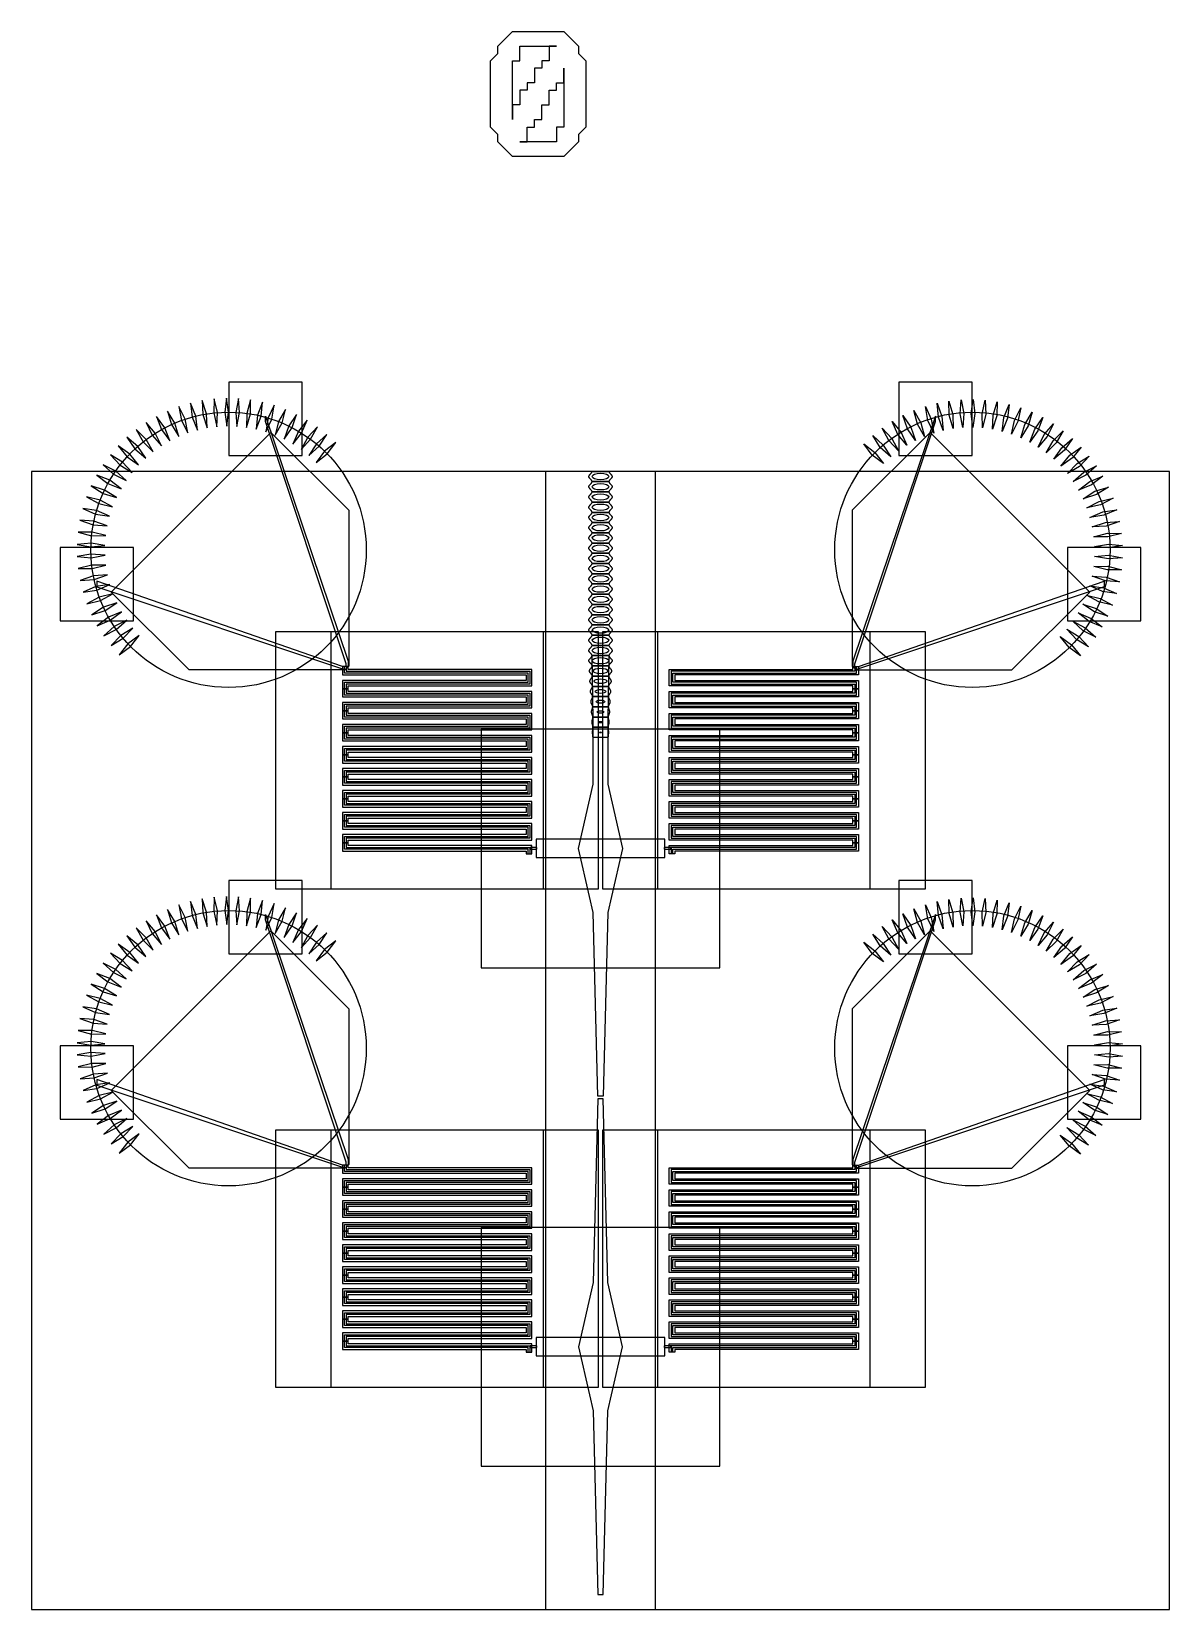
# Model space of a CAD drawing. Extents: x -31 to 31, y -0.8 to 85.2.
import ezdxf

# ---------------------------------------------------------------- set-up
doc = ezdxf.new("R2010")
doc.units = 0

msp = doc.modelspace()

# ---------------------------------------------------------------- linework, layer by layer
at = {"layer": 'cure'}
for points in [[(3, 61.1868), (-3, 61.1868), (-3, -0.8132), (3, -0.8132)], [(-3.1, 52.45), (-14.7, 52.45), (-14.7, 38.45), (-3.1, 38.45)], [(3.1, 38.45), (14.7, 38.45), (14.7, 52.45), (3.1, 52.45)], [(-3.1, 25.3), (-14.7, 25.3), (-14.7, 11.3), (-3.1, 11.3)], [(3.1, 11.3), (14.7, 11.3), (14.7, 25.3), (3.1, 25.3)]]:
    msp.add_lwpolyline(points, close=True, dxfattribs=at)
at = {"layer": 'M1_Field'}
msp.add_lwpolyline([(31, 61.1868), (-31, 61.1868), (-31, -0.8132), (31, -0.8132)], close=True, dxfattribs=at)
at = {"layer": 'M1_LD'}
for centre in [(-20.264, 56.914), (20.264, 56.914), (-20.264, 29.764), (20.264, 29.764)]:
    msp.add_circle(centre, 7.5, dxfattribs=at)
at = {"layer": 'M1_Neg'}
for points in [[(-0.8, 79.95), (-1.2, 79.55), (-1.2, 79.15), (-1.6, 78.75), (-2, 78.35), (-2.4, 78.35), (-2.8, 78.35), (-3.2, 78.35), (-3.6, 78.35), (-4, 78.35), (-4.4, 78.35), (-4.8, 78.35), (-5.2, 78.75), (-5.6, 79.15), (-5.6, 79.55), (-6, 79.95), (-6, 80.35), (-6, 80.75), (-6, 81.15), (-6, 81.55), (-6, 81.95), (-6, 82.35), (-6, 82.75), (-6, 83.15), (-6, 83.55), (-5.6, 83.95), (-5.6, 84.35), (-5.2, 84.75), (-4.8, 85.15), (-4.4, 85.15), (-4, 85.15), (-3.6, 85.15), (-3.2, 85.15), (-2.8, 85.15), (-2.4, 85.15), (-2, 85.15), (-1.6, 84.75), (-1.2, 84.35), (-1.2, 83.95), (-0.8, 83.55), (-0.8, 83.15), (-0.8, 82.75), (-0.8, 82.35), (-0.8, 81.95), (-0.8, 81.55), (-0.8, 81.15), (-0.8, 80.75), (-0.8, 80.35), (-0.8, 79.95)], [(-13.9311, 50.3689), (-22.4163, 50.3689), (-26.659, 54.6116), (-17.9616, 63.309), (-13.7189, 59.0663), (-13.7189, 50.5811)], [(13.9311, 50.3689), (22.4163, 50.3689), (26.659, 54.6116), (17.9616, 63.309), (13.7189, 59.0663), (13.7189, 50.5811)], [(0.4573, 61.1868), (0.458, 61.1754), (0.4602, 61.164), (0.4638, 61.1527), (0.4687, 61.1413), (0.4749, 61.1299), (0.4823, 61.1185), (0.4907, 61.1071), (0.5001, 61.0958), (0.5102, 61.0844), (0.5209, 61.073), (0.532, 61.0616), (0.5433, 61.0502), (0.5547, 61.0389), (0.566, 61.0275), (0.5769, 61.0161), (0.5873, 61.0047), (0.597, 60.9933), (0.606, 60.982), (0.6139, 60.9706), (0.6207, 60.9592), (0.6263, 60.9478), (0.6306, 60.9364), (0.6334, 60.9251), (0.6349, 60.9137), (0.6349, 60.9023), (0.6334, 60.8909), (0.6306, 60.8796), (0.6263, 60.8682), (0.6207, 60.8568), (0.6139, 60.8454), (0.606, 60.834), (0.597, 60.8227), (0.5873, 60.8113), (0.5769, 60.7999), (0.566, 60.7885), (0.5547, 60.7771), (0.5433, 60.7658), (0.532, 60.7544), (0.5209, 60.743), (0.5102, 60.7316), (0.5001, 60.7202), (0.4907, 60.7089), (0.4823, 60.6975), (0.4749, 60.6861), (0.4687, 60.6747), (0.4638, 60.6633), (0.4602, 60.652), (0.458, 60.6406), (0.4573, 60.6292), (-0.4573, 60.6292), (-0.458, 60.6406), (-0.4602, 60.652), (-0.4638, 60.6633), (-0.4687, 60.6747), (-0.4749, 60.6861), (-0.4823, 60.6975), (-0.4907, 60.7089), (-0.5001, 60.7202), (-0.5102, 60.7316), (-0.5209, 60.743), (-0.532, 60.7544), (-0.5433, 60.7658), (-0.5547, 60.7771), (-0.566, 60.7885), (-0.5769, 60.7999), (-0.5873, 60.8113), (-0.597, 60.8227), (-0.606, 60.834), (-0.6139, 60.8454), (-0.6207, 60.8568), (-0.6263, 60.8682), (-0.6306, 60.8796), (-0.6334, 60.8909), (-0.6349, 60.9023), (-0.6349, 60.9137), (-0.6334, 60.9251), (-0.6306, 60.9364), (-0.6263, 60.9478), (-0.6207, 60.9592), (-0.6139, 60.9706), (-0.606, 60.982), (-0.597, 60.9933), (-0.5873, 61.0047), (-0.5769, 61.0161), (-0.566, 61.0275), (-0.5547, 61.0389), (-0.5433, 61.0502), (-0.532, 61.0616), (-0.5209, 61.073), (-0.5102, 61.0844), (-0.5001, 61.0958), (-0.4907, 61.1071), (-0.4823, 61.1185), (-0.4749, 61.1299), (-0.4687, 61.1413), (-0.4638, 61.1527), (-0.4602, 61.164), (-0.458, 61.1754), (-0.4573, 61.1868)], [(0.4573, 60.6292), (0.458, 60.6178), (0.4602, 60.6064), (0.4638, 60.5951), (0.4687, 60.5837), (0.4749, 60.5723), (0.4823, 60.5609), (0.4907, 60.5495), (0.5001, 60.5382), (0.5102, 60.5268), (0.5209, 60.5154), (0.532, 60.504), (0.5433, 60.4926), (0.5547, 60.4813), (0.566, 60.4699), (0.5769, 60.4585), (0.5873, 60.4471), (0.597, 60.4357), (0.606, 60.4244), (0.6139, 60.413), (0.6207, 60.4016), (0.6263, 60.3902), (0.6306, 60.3788), (0.6334, 60.3675), (0.6349, 60.3561), (0.6349, 60.3447), (0.6334, 60.3333), (0.6306, 60.322), (0.6263, 60.3106), (0.6207, 60.2992), (0.6139, 60.2878), (0.606, 60.2764), (0.597, 60.2651), (0.5873, 60.2537), (0.5769, 60.2423), (0.566, 60.2309), (0.5547, 60.2195), (0.5433, 60.2082), (0.532, 60.1968), (0.5209, 60.1854), (0.5102, 60.174), (0.5001, 60.1626), (0.4907, 60.1513), (0.4823, 60.1399), (0.4749, 60.1285), (0.4687, 60.1171), (0.4638, 60.1057), (0.4602, 60.0944), (0.458, 60.083), (0.4573, 60.0716), (-0.4573, 60.0716), (-0.458, 60.083), (-0.4602, 60.0944), (-0.4638, 60.1057), (-0.4687, 60.1171), (-0.4749, 60.1285), (-0.4823, 60.1399), (-0.4907, 60.1513), (-0.5001, 60.1626), (-0.5102, 60.174), (-0.5209, 60.1854), (-0.532, 60.1968), (-0.5433, 60.2082), (-0.5547, 60.2195), (-0.566, 60.2309), (-0.5769, 60.2423), (-0.5873, 60.2537), (-0.597, 60.2651), (-0.606, 60.2764), (-0.6139, 60.2878), (-0.6207, 60.2992), (-0.6263, 60.3106), (-0.6306, 60.322), (-0.6334, 60.3333), (-0.6349, 60.3447), (-0.6349, 60.3561), (-0.6334, 60.3675), (-0.6306, 60.3788), (-0.6263, 60.3902), (-0.6207, 60.4016), (-0.6139, 60.413), (-0.606, 60.4244), (-0.597, 60.4357), (-0.5873, 60.4471), (-0.5769, 60.4585), (-0.566, 60.4699), (-0.5547, 60.4813), (-0.5433, 60.4926), (-0.532, 60.504), (-0.5209, 60.5154), (-0.5102, 60.5268), (-0.5001, 60.5382), (-0.4907, 60.5495), (-0.4823, 60.5609), (-0.4749, 60.5723), (-0.4687, 60.5837), (-0.4638, 60.5951), (-0.4602, 60.6064), (-0.458, 60.6178), (-0.4573, 60.6292)], [(0.4573, 60.0716), (0.458, 60.0602), (0.4602, 60.0488), (0.4638, 60.0375), (0.4687, 60.0261), (0.4749, 60.0147), (0.4823, 60.0033), (0.4907, 59.9919), (0.5001, 59.9806), (0.5102, 59.9692), (0.5209, 59.9578), (0.532, 59.9464), (0.5433, 59.935), (0.5547, 59.9237), (0.566, 59.9123), (0.5769, 59.9009), (0.5873, 59.8895), (0.597, 59.8781), (0.606, 59.8668), (0.6139, 59.8554), (0.6207, 59.844), (0.6263, 59.8326), (0.6306, 59.8212), (0.6334, 59.8099), (0.6349, 59.7985), (0.6349, 59.7871), (0.6334, 59.7757), (0.6306, 59.7644), (0.6263, 59.753), (0.6207, 59.7416), (0.6139, 59.7302), (0.606, 59.7188), (0.597, 59.7075), (0.5873, 59.6961), (0.5769, 59.6847), (0.566, 59.6733), (0.5547, 59.6619), (0.5433, 59.6506), (0.532, 59.6392), (0.5209, 59.6278), (0.5102, 59.6164), (0.5001, 59.605), (0.4907, 59.5937), (0.4823, 59.5823), (0.4749, 59.5709), (0.4687, 59.5595), (0.4638, 59.5481), (0.4602, 59.5368), (0.458, 59.5254), (0.4573, 59.514), (-0.4573, 59.514), (-0.458, 59.5254), (-0.4602, 59.5368), (-0.4638, 59.5481), (-0.4687, 59.5595), (-0.4749, 59.5709), (-0.4823, 59.5823), (-0.4907, 59.5937), (-0.5001, 59.605), (-0.5102, 59.6164), (-0.5209, 59.6278), (-0.532, 59.6392), (-0.5433, 59.6506), (-0.5547, 59.6619), (-0.566, 59.6733), (-0.5769, 59.6847), (-0.5873, 59.6961), (-0.597, 59.7075), (-0.606, 59.7188), (-0.6139, 59.7302), (-0.6207, 59.7416), (-0.6263, 59.753), (-0.6306, 59.7644), (-0.6334, 59.7757), (-0.6349, 59.7871), (-0.6349, 59.7985), (-0.6334, 59.8099), (-0.6306, 59.8212), (-0.6263, 59.8326), (-0.6207, 59.844), (-0.6139, 59.8554), (-0.606, 59.8668), (-0.597, 59.8781), (-0.5873, 59.8895), (-0.5769, 59.9009), (-0.566, 59.9123), (-0.5547, 59.9237), (-0.5433, 59.935), (-0.532, 59.9464), (-0.5209, 59.9578), (-0.5102, 59.9692), (-0.5001, 59.9806), (-0.4907, 59.9919), (-0.4823, 60.0033), (-0.4749, 60.0147), (-0.4687, 60.0261), (-0.4638, 60.0375), (-0.4602, 60.0488), (-0.458, 60.0602), (-0.4573, 60.0716)], [(0.4573, 59.514), (0.458, 59.5026), (0.4602, 59.4912), (0.4638, 59.4799), (0.4687, 59.4685), (0.4749, 59.4571), (0.4823, 59.4457), (0.4907, 59.4343), (0.5001, 59.423), (0.5102, 59.4116), (0.5209, 59.4002), (0.532, 59.3888), (0.5433, 59.3774), (0.5547, 59.3661), (0.566, 59.3547), (0.5769, 59.3433), (0.5873, 59.3319), (0.597, 59.3205), (0.606, 59.3092), (0.6139, 59.2978), (0.6207, 59.2864), (0.6263, 59.275), (0.6306, 59.2636), (0.6334, 59.2523), (0.6349, 59.2409), (0.6349, 59.2295), (0.6334, 59.2181), (0.6306, 59.2068), (0.6263, 59.1954), (0.6207, 59.184), (0.6139, 59.1726), (0.606, 59.1612), (0.597, 59.1499), (0.5873, 59.1385), (0.5769, 59.1271), (0.566, 59.1157), (0.5547, 59.1043), (0.5433, 59.093), (0.532, 59.0816), (0.5209, 59.0702), (0.5102, 59.0588), (0.5001, 59.0474), (0.4907, 59.0361), (0.4823, 59.0247), (0.4749, 59.0133), (0.4687, 59.0019), (0.4638, 58.9905), (0.4602, 58.9792), (0.458, 58.9678), (0.4573, 58.9564), (-0.4573, 58.9564), (-0.458, 58.9678), (-0.4602, 58.9792), (-0.4638, 58.9905), (-0.4687, 59.0019), (-0.4749, 59.0133), (-0.4823, 59.0247), (-0.4907, 59.0361), (-0.5001, 59.0474), (-0.5102, 59.0588), (-0.5209, 59.0702), (-0.532, 59.0816), (-0.5433, 59.093), (-0.5547, 59.1043), (-0.566, 59.1157), (-0.5769, 59.1271), (-0.5873, 59.1385), (-0.597, 59.1499), (-0.606, 59.1612), (-0.6139, 59.1726), (-0.6207, 59.184), (-0.6263, 59.1954), (-0.6306, 59.2068), (-0.6334, 59.2181), (-0.6349, 59.2295), (-0.6349, 59.2409), (-0.6334, 59.2523), (-0.6306, 59.2636), (-0.6263, 59.275), (-0.6207, 59.2864), (-0.6139, 59.2978), (-0.606, 59.3092), (-0.597, 59.3205), (-0.5873, 59.3319), (-0.5769, 59.3433), (-0.566, 59.3547), (-0.5547, 59.3661), (-0.5433, 59.3774), (-0.532, 59.3888), (-0.5209, 59.4002), (-0.5102, 59.4116), (-0.5001, 59.423), (-0.4907, 59.4343), (-0.4823, 59.4457), (-0.4749, 59.4571), (-0.4687, 59.4685), (-0.4638, 59.4799), (-0.4602, 59.4912), (-0.458, 59.5026), (-0.4573, 59.514)], [(0.4573, 58.9564), (0.458, 58.945), (0.4602, 58.9336), (0.4638, 58.9223), (0.4687, 58.9109), (0.4749, 58.8995), (0.4823, 58.8881), (0.4907, 58.8767), (0.5001, 58.8654), (0.5102, 58.854), (0.5209, 58.8426), (0.532, 58.8312), (0.5433, 58.8198), (0.5547, 58.8085), (0.566, 58.7971), (0.5769, 58.7857), (0.5873, 58.7743), (0.597, 58.7629), (0.606, 58.7516), (0.6139, 58.7402), (0.6207, 58.7288), (0.6263, 58.7174), (0.6306, 58.706), (0.6334, 58.6947), (0.6349, 58.6833), (0.6349, 58.6719), (0.6334, 58.6605), (0.6306, 58.6492), (0.6263, 58.6378), (0.6207, 58.6264), (0.6139, 58.615), (0.606, 58.6036), (0.597, 58.5923), (0.5873, 58.5809), (0.5769, 58.5695), (0.566, 58.5581), (0.5547, 58.5467), (0.5433, 58.5354), (0.532, 58.524), (0.5209, 58.5126), (0.5102, 58.5012), (0.5001, 58.4898), (0.4907, 58.4785), (0.4823, 58.4671), (0.4749, 58.4557), (0.4687, 58.4443), (0.4638, 58.4329), (0.4602, 58.4216), (0.458, 58.4102), (0.4573, 58.3988), (-0.4573, 58.3988), (-0.458, 58.4102), (-0.4602, 58.4216), (-0.4638, 58.4329), (-0.4687, 58.4443), (-0.4749, 58.4557), (-0.4823, 58.4671), (-0.4907, 58.4785), (-0.5001, 58.4898), (-0.5102, 58.5012), (-0.5209, 58.5126), (-0.532, 58.524), (-0.5433, 58.5354), (-0.5547, 58.5467), (-0.566, 58.5581), (-0.5769, 58.5695), (-0.5873, 58.5809), (-0.597, 58.5923), (-0.606, 58.6036), (-0.6139, 58.615), (-0.6207, 58.6264), (-0.6263, 58.6378), (-0.6306, 58.6492), (-0.6334, 58.6605), (-0.6349, 58.6719), (-0.6349, 58.6833), (-0.6334, 58.6947), (-0.6306, 58.706), (-0.6263, 58.7174), (-0.6207, 58.7288), (-0.6139, 58.7402), (-0.606, 58.7516), (-0.597, 58.7629), (-0.5873, 58.7743), (-0.5769, 58.7857), (-0.566, 58.7971), (-0.5547, 58.8085), (-0.5433, 58.8198), (-0.532, 58.8312), (-0.5209, 58.8426), (-0.5102, 58.854), (-0.5001, 58.8654), (-0.4907, 58.8767), (-0.4823, 58.8881), (-0.4749, 58.8995), (-0.4687, 58.9109), (-0.4638, 58.9223), (-0.4602, 58.9336), (-0.458, 58.945), (-0.4573, 58.9564)], [(0.4573, 58.3988), (0.458, 58.3874), (0.4602, 58.376), (0.4638, 58.3647), (0.4687, 58.3533), (0.4749, 58.3419), (0.4823, 58.3305), (0.4907, 58.3191), (0.5001, 58.3078), (0.5102, 58.2964), (0.5209, 58.285), (0.532, 58.2736), (0.5433, 58.2622), (0.5547, 58.2509), (0.566, 58.2395), (0.5769, 58.2281), (0.5873, 58.2167), (0.597, 58.2053), (0.606, 58.194), (0.6139, 58.1826), (0.6207, 58.1712), (0.6263, 58.1598), (0.6306, 58.1484), (0.6334, 58.1371), (0.6349, 58.1257), (0.6349, 58.1143), (0.6334, 58.1029), (0.6306, 58.0916), (0.6263, 58.0802), (0.6207, 58.0688), (0.6139, 58.0574), (0.606, 58.046), (0.597, 58.0347), (0.5873, 58.0233), (0.5769, 58.0119), (0.566, 58.0005), (0.5547, 57.9891), (0.5433, 57.9778), (0.532, 57.9664), (0.5209, 57.955), (0.5102, 57.9436), (0.5001, 57.9322), (0.4907, 57.9209), (0.4823, 57.9095), (0.4749, 57.8981), (0.4687, 57.8867), (0.4638, 57.8753), (0.4602, 57.864), (0.458, 57.8526), (0.4573, 57.8412), (-0.4573, 57.8412), (-0.458, 57.8526), (-0.4602, 57.864), (-0.4638, 57.8753), (-0.4687, 57.8867), (-0.4749, 57.8981), (-0.4823, 57.9095), (-0.4907, 57.9209), (-0.5001, 57.9322), (-0.5102, 57.9436), (-0.5209, 57.955), (-0.532, 57.9664), (-0.5433, 57.9778), (-0.5547, 57.9891), (-0.566, 58.0005), (-0.5769, 58.0119), (-0.5873, 58.0233), (-0.597, 58.0347), (-0.606, 58.046), (-0.6139, 58.0574), (-0.6207, 58.0688), (-0.6263, 58.0802), (-0.6306, 58.0916), (-0.6334, 58.1029), (-0.6349, 58.1143), (-0.6349, 58.1257), (-0.6334, 58.1371), (-0.6306, 58.1484), (-0.6263, 58.1598), (-0.6207, 58.1712), (-0.6139, 58.1826), (-0.606, 58.194), (-0.597, 58.2053), (-0.5873, 58.2167), (-0.5769, 58.2281), (-0.566, 58.2395), (-0.5547, 58.2509), (-0.5433, 58.2622), (-0.532, 58.2736), (-0.5209, 58.285), (-0.5102, 58.2964), (-0.5001, 58.3078), (-0.4907, 58.3191), (-0.4823, 58.3305), (-0.4749, 58.3419), (-0.4687, 58.3533), (-0.4638, 58.3647), (-0.4602, 58.376), (-0.458, 58.3874), (-0.4573, 58.3988)], [(0.4573, 57.8412), (0.458, 57.8298), (0.4602, 57.8184), (0.4638, 57.8071), (0.4687, 57.7957), (0.4749, 57.7843), (0.4823, 57.7729), (0.4907, 57.7615), (0.5001, 57.7502), (0.5102, 57.7388), (0.5209, 57.7274), (0.532, 57.716), (0.5433, 57.7046), (0.5547, 57.6933), (0.566, 57.6819), (0.5769, 57.6705), (0.5873, 57.6591), (0.597, 57.6477), (0.606, 57.6364), (0.6139, 57.625), (0.6207, 57.6136), (0.6263, 57.6022), (0.6306, 57.5908), (0.6334, 57.5795), (0.6349, 57.5681), (0.6349, 57.5567), (0.6334, 57.5453), (0.6306, 57.534), (0.6263, 57.5226), (0.6207, 57.5112), (0.6139, 57.4998), (0.606, 57.4884), (0.597, 57.4771), (0.5873, 57.4657), (0.5769, 57.4543), (0.566, 57.4429), (0.5547, 57.4315), (0.5433, 57.4202), (0.532, 57.4088), (0.5209, 57.3974), (0.5102, 57.386), (0.5001, 57.3746), (0.4907, 57.3633), (0.4823, 57.3519), (0.4749, 57.3405), (0.4687, 57.3291), (0.4638, 57.3177), (0.4602, 57.3064), (0.458, 57.295), (0.4573, 57.2836), (-0.4573, 57.2836), (-0.458, 57.295), (-0.4602, 57.3064), (-0.4638, 57.3177), (-0.4687, 57.3291), (-0.4749, 57.3405), (-0.4823, 57.3519), (-0.4907, 57.3633), (-0.5001, 57.3746), (-0.5102, 57.386), (-0.5209, 57.3974), (-0.532, 57.4088), (-0.5433, 57.4202), (-0.5547, 57.4315), (-0.566, 57.4429), (-0.5769, 57.4543), (-0.5873, 57.4657), (-0.597, 57.4771), (-0.606, 57.4884), (-0.6139, 57.4998), (-0.6207, 57.5112), (-0.6263, 57.5226), (-0.6306, 57.534), (-0.6334, 57.5453), (-0.6349, 57.5567), (-0.6349, 57.5681), (-0.6334, 57.5795), (-0.6306, 57.5908), (-0.6263, 57.6022), (-0.6207, 57.6136), (-0.6139, 57.625), (-0.606, 57.6364), (-0.597, 57.6477), (-0.5873, 57.6591), (-0.5769, 57.6705), (-0.566, 57.6819), (-0.5547, 57.6933), (-0.5433, 57.7046), (-0.532, 57.716), (-0.5209, 57.7274), (-0.5102, 57.7388), (-0.5001, 57.7502), (-0.4907, 57.7615), (-0.4823, 57.7729), (-0.4749, 57.7843), (-0.4687, 57.7957), (-0.4638, 57.8071), (-0.4602, 57.8184), (-0.458, 57.8298), (-0.4573, 57.8412)], [(0.4573, 57.2836), (0.458, 57.2722), (0.4602, 57.2608), (0.4638, 57.2495), (0.4687, 57.2381), (0.4749, 57.2267), (0.4823, 57.2153), (0.4907, 57.2039), (0.5001, 57.1926), (0.5102, 57.1812), (0.5209, 57.1698), (0.532, 57.1584), (0.5433, 57.147), (0.5547, 57.1357), (0.566, 57.1243), (0.5769, 57.1129), (0.5873, 57.1015), (0.597, 57.0901), (0.606, 57.0788), (0.6139, 57.0674), (0.6207, 57.056), (0.6263, 57.0446), (0.6306, 57.0332), (0.6334, 57.0219), (0.6349, 57.0105), (0.6349, 56.9991), (0.6334, 56.9877), (0.6306, 56.9764), (0.6263, 56.965), (0.6207, 56.9536), (0.6139, 56.9422), (0.606, 56.9308), (0.597, 56.9195), (0.5873, 56.9081), (0.5769, 56.8967), (0.566, 56.8853), (0.5547, 56.8739), (0.5433, 56.8626), (0.532, 56.8512), (0.5209, 56.8398), (0.5102, 56.8284), (0.5001, 56.817), (0.4907, 56.8057), (0.4823, 56.7943), (0.4749, 56.7829), (0.4687, 56.7715), (0.4638, 56.7601), (0.4602, 56.7488), (0.458, 56.7374), (0.4573, 56.726), (-0.4573, 56.726), (-0.458, 56.7374), (-0.4602, 56.7488), (-0.4638, 56.7601), (-0.4687, 56.7715), (-0.4749, 56.7829), (-0.4823, 56.7943), (-0.4907, 56.8057), (-0.5001, 56.817), (-0.5102, 56.8284), (-0.5209, 56.8398), (-0.532, 56.8512), (-0.5433, 56.8626), (-0.5547, 56.8739), (-0.566, 56.8853), (-0.5769, 56.8967), (-0.5873, 56.9081), (-0.597, 56.9195), (-0.606, 56.9308), (-0.6139, 56.9422), (-0.6207, 56.9536), (-0.6263, 56.965), (-0.6306, 56.9764), (-0.6334, 56.9877), (-0.6349, 56.9991), (-0.6349, 57.0105), (-0.6334, 57.0219), (-0.6306, 57.0332), (-0.6263, 57.0446), (-0.6207, 57.056), (-0.6139, 57.0674), (-0.606, 57.0788), (-0.597, 57.0901), (-0.5873, 57.1015), (-0.5769, 57.1129), (-0.566, 57.1243), (-0.5547, 57.1357), (-0.5433, 57.147), (-0.532, 57.1584), (-0.5209, 57.1698), (-0.5102, 57.1812), (-0.5001, 57.1926), (-0.4907, 57.2039), (-0.4823, 57.2153), (-0.4749, 57.2267), (-0.4687, 57.2381), (-0.4638, 57.2495), (-0.4602, 57.2608), (-0.458, 57.2722), (-0.4573, 57.2836)], [(0.4573, 56.726), (0.458, 56.7146), (0.4602, 56.7032), (0.4638, 56.6919), (0.4687, 56.6805), (0.4749, 56.6691), (0.4823, 56.6577), (0.4907, 56.6463), (0.5001, 56.635), (0.5102, 56.6236), (0.5209, 56.6122), (0.532, 56.6008), (0.5433, 56.5894), (0.5547, 56.5781), (0.566, 56.5667), (0.5769, 56.5553), (0.5873, 56.5439), (0.597, 56.5325), (0.606, 56.5212), (0.6139, 56.5098), (0.6207, 56.4984), (0.6263, 56.487), (0.6306, 56.4756), (0.6334, 56.4643), (0.6349, 56.4529), (0.6349, 56.4415), (0.6334, 56.4301), (0.6306, 56.4188), (0.6263, 56.4074), (0.6207, 56.396), (0.6139, 56.3846), (0.606, 56.3732), (0.597, 56.3619), (0.5873, 56.3505), (0.5769, 56.3391), (0.566, 56.3277), (0.5547, 56.3163), (0.5433, 56.305), (0.532, 56.2936), (0.5209, 56.2822), (0.5102, 56.2708), (0.5001, 56.2594), (0.4907, 56.2481), (0.4823, 56.2367), (0.4749, 56.2253), (0.4687, 56.2139), (0.4638, 56.2025), (0.4602, 56.1912), (0.458, 56.1798), (0.4573, 56.1684), (-0.4573, 56.1684), (-0.458, 56.1798), (-0.4602, 56.1912), (-0.4638, 56.2025), (-0.4687, 56.2139), (-0.4749, 56.2253), (-0.4823, 56.2367), (-0.4907, 56.2481), (-0.5001, 56.2594), (-0.5102, 56.2708), (-0.5209, 56.2822), (-0.532, 56.2936), (-0.5433, 56.305), (-0.5547, 56.3163), (-0.566, 56.3277), (-0.5769, 56.3391), (-0.5873, 56.3505), (-0.597, 56.3619), (-0.606, 56.3732), (-0.6139, 56.3846), (-0.6207, 56.396), (-0.6263, 56.4074), (-0.6306, 56.4188), (-0.6334, 56.4301), (-0.6349, 56.4415), (-0.6349, 56.4529), (-0.6334, 56.4643), (-0.6306, 56.4756), (-0.6263, 56.487), (-0.6207, 56.4984), (-0.6139, 56.5098), (-0.606, 56.5212), (-0.597, 56.5325), (-0.5873, 56.5439), (-0.5769, 56.5553), (-0.566, 56.5667), (-0.5547, 56.5781), (-0.5433, 56.5894), (-0.532, 56.6008), (-0.5209, 56.6122), (-0.5102, 56.6236), (-0.5001, 56.635), (-0.4907, 56.6463), (-0.4823, 56.6577), (-0.4749, 56.6691), (-0.4687, 56.6805), (-0.4638, 56.6919), (-0.4602, 56.7032), (-0.458, 56.7146), (-0.4573, 56.726)], [(0.4573, 56.1684), (0.458, 56.157), (0.4602, 56.1456), (0.4638, 56.1343), (0.4687, 56.1229), (0.4749, 56.1115), (0.4823, 56.1001), (0.4907, 56.0887), (0.5001, 56.0774), (0.5102, 56.066), (0.5209, 56.0546), (0.532, 56.0432), (0.5433, 56.0318), (0.5547, 56.0205), (0.566, 56.0091), (0.5769, 55.9977), (0.5873, 55.9863), (0.597, 55.9749), (0.606, 55.9636), (0.6139, 55.9522), (0.6207, 55.9408), (0.6263, 55.9294), (0.6306, 55.918), (0.6334, 55.9067), (0.6349, 55.8953), (0.6349, 55.8839), (0.6334, 55.8725), (0.6306, 55.8612), (0.6263, 55.8498), (0.6207, 55.8384), (0.6139, 55.827), (0.606, 55.8156), (0.597, 55.8043), (0.5873, 55.7929), (0.5769, 55.7815), (0.566, 55.7701), (0.5547, 55.7587), (0.5433, 55.7474), (0.532, 55.736), (0.5209, 55.7246), (0.5102, 55.7132), (0.5001, 55.7018), (0.4907, 55.6905), (0.4823, 55.6791), (0.4749, 55.6677), (0.4687, 55.6563), (0.4638, 55.6449), (0.4602, 55.6336), (0.458, 55.6222), (0.4573, 55.6108), (-0.4573, 55.6108), (-0.458, 55.6222), (-0.4602, 55.6336), (-0.4638, 55.6449), (-0.4687, 55.6563), (-0.4749, 55.6677), (-0.4823, 55.6791), (-0.4907, 55.6905), (-0.5001, 55.7018), (-0.5102, 55.7132), (-0.5209, 55.7246), (-0.532, 55.736), (-0.5433, 55.7474), (-0.5547, 55.7587), (-0.566, 55.7701), (-0.5769, 55.7815), (-0.5873, 55.7929), (-0.597, 55.8043), (-0.606, 55.8156), (-0.6139, 55.827), (-0.6207, 55.8384), (-0.6263, 55.8498), (-0.6306, 55.8612), (-0.6334, 55.8725), (-0.6349, 55.8839), (-0.6349, 55.8953), (-0.6334, 55.9067), (-0.6306, 55.918), (-0.6263, 55.9294), (-0.6207, 55.9408), (-0.6139, 55.9522), (-0.606, 55.9636), (-0.597, 55.9749), (-0.5873, 55.9863), (-0.5769, 55.9977), (-0.566, 56.0091), (-0.5547, 56.0205), (-0.5433, 56.0318), (-0.532, 56.0432), (-0.5209, 56.0546), (-0.5102, 56.066), (-0.5001, 56.0774), (-0.4907, 56.0887), (-0.4823, 56.1001), (-0.4749, 56.1115), (-0.4687, 56.1229), (-0.4638, 56.1343), (-0.4602, 56.1456), (-0.458, 56.157), (-0.4573, 56.1684)], [(0.4573, 55.6108), (0.458, 55.5994), (0.4602, 55.588), (0.4638, 55.5767), (0.4687, 55.5653), (0.4749, 55.5539), (0.4823, 55.5425), (0.4907, 55.5311), (0.5001, 55.5198), (0.5102, 55.5084), (0.5209, 55.497), (0.532, 55.4856), (0.5433, 55.4742), (0.5547, 55.4629), (0.566, 55.4515), (0.5769, 55.4401), (0.5873, 55.4287), (0.597, 55.4173), (0.606, 55.406), (0.6139, 55.3946), (0.6207, 55.3832), (0.6263, 55.3718), (0.6306, 55.3604), (0.6334, 55.3491), (0.6349, 55.3377), (0.6349, 55.3263), (0.6334, 55.3149), (0.6306, 55.3036), (0.6263, 55.2922), (0.6207, 55.2808), (0.6139, 55.2694), (0.606, 55.258), (0.597, 55.2467), (0.5873, 55.2353), (0.5769, 55.2239), (0.566, 55.2125), (0.5547, 55.2011), (0.5433, 55.1898), (0.532, 55.1784), (0.5209, 55.167), (0.5102, 55.1556), (0.5001, 55.1442), (0.4907, 55.1329), (0.4823, 55.1215), (0.4749, 55.1101), (0.4687, 55.0987), (0.4638, 55.0873), (0.4602, 55.076), (0.458, 55.0646), (0.4573, 55.0532), (-0.4573, 55.0532), (-0.458, 55.0646), (-0.4602, 55.076), (-0.4638, 55.0873), (-0.4687, 55.0987), (-0.4749, 55.1101), (-0.4823, 55.1215), (-0.4907, 55.1329), (-0.5001, 55.1442), (-0.5102, 55.1556), (-0.5209, 55.167), (-0.532, 55.1784), (-0.5433, 55.1898), (-0.5547, 55.2011), (-0.566, 55.2125), (-0.5769, 55.2239), (-0.5873, 55.2353), (-0.597, 55.2467), (-0.606, 55.258), (-0.6139, 55.2694), (-0.6207, 55.2808), (-0.6263, 55.2922), (-0.6306, 55.3036), (-0.6334, 55.3149), (-0.6349, 55.3263), (-0.6349, 55.3377), (-0.6334, 55.3491), (-0.6306, 55.3604), (-0.6263, 55.3718), (-0.6207, 55.3832), (-0.6139, 55.3946), (-0.606, 55.406), (-0.597, 55.4173), (-0.5873, 55.4287), (-0.5769, 55.4401), (-0.566, 55.4515), (-0.5547, 55.4629), (-0.5433, 55.4742), (-0.532, 55.4856), (-0.5209, 55.497), (-0.5102, 55.5084), (-0.5001, 55.5198), (-0.4907, 55.5311), (-0.4823, 55.5425), (-0.4749, 55.5539), (-0.4687, 55.5653), (-0.4638, 55.5767), (-0.4602, 55.588), (-0.458, 55.5994), (-0.4573, 55.6108)], [(0.4573, 55.0532), (0.458, 55.0418), (0.4602, 55.0304), (0.4638, 55.0191), (0.4687, 55.0077), (0.4749, 54.9963), (0.4823, 54.9849), (0.4907, 54.9735), (0.5001, 54.9622), (0.5102, 54.9508), (0.5209, 54.9394), (0.532, 54.928), (0.5433, 54.9166), (0.5547, 54.9053), (0.566, 54.8939), (0.5769, 54.8825), (0.5873, 54.8711), (0.597, 54.8597), (0.606, 54.8484), (0.6139, 54.837), (0.6207, 54.8256), (0.6263, 54.8142), (0.6306, 54.8028), (0.6334, 54.7915), (0.6349, 54.7801), (0.6349, 54.7687), (0.6334, 54.7573), (0.6306, 54.746), (0.6263, 54.7346), (0.6207, 54.7232), (0.6139, 54.7118), (0.606, 54.7004), (0.597, 54.6891), (0.5873, 54.6777), (0.5769, 54.6663), (0.566, 54.6549), (0.5547, 54.6435), (0.5433, 54.6322), (0.532, 54.6208), (0.5209, 54.6094), (0.5102, 54.598), (0.5001, 54.5866), (0.4907, 54.5753), (0.4823, 54.5639), (0.4749, 54.5525), (0.4687, 54.5411), (0.4638, 54.5297), (0.4602, 54.5184), (0.458, 54.507), (0.4573, 54.4956), (-0.4573, 54.4956), (-0.458, 54.507), (-0.4602, 54.5184), (-0.4638, 54.5297), (-0.4687, 54.5411), (-0.4749, 54.5525), (-0.4823, 54.5639), (-0.4907, 54.5753), (-0.5001, 54.5866), (-0.5102, 54.598), (-0.5209, 54.6094), (-0.532, 54.6208), (-0.5433, 54.6322), (-0.5547, 54.6435), (-0.566, 54.6549), (-0.5769, 54.6663), (-0.5873, 54.6777), (-0.597, 54.6891), (-0.606, 54.7004), (-0.6139, 54.7118), (-0.6207, 54.7232), (-0.6263, 54.7346), (-0.6306, 54.746), (-0.6334, 54.7573), (-0.6349, 54.7687), (-0.6349, 54.7801), (-0.6334, 54.7915), (-0.6306, 54.8028), (-0.6263, 54.8142), (-0.6207, 54.8256), (-0.6139, 54.837), (-0.606, 54.8484), (-0.597, 54.8597), (-0.5873, 54.8711), (-0.5769, 54.8825), (-0.566, 54.8939), (-0.5547, 54.9053), (-0.5433, 54.9166), (-0.532, 54.928), (-0.5209, 54.9394), (-0.5102, 54.9508), (-0.5001, 54.9622), (-0.4907, 54.9735), (-0.4823, 54.9849), (-0.4749, 54.9963), (-0.4687, 55.0077), (-0.4638, 55.0191), (-0.4602, 55.0304), (-0.458, 55.0418), (-0.4573, 55.0532)], [(0.4573, 54.4956), (0.458, 54.4842), (0.4602, 54.4728), (0.4638, 54.4615), (0.4687, 54.4501), (0.4749, 54.4387), (0.4823, 54.4273), (0.4907, 54.4159), (0.5001, 54.4046), (0.5102, 54.3932), (0.5209, 54.3818), (0.532, 54.3704), (0.5433, 54.359), (0.5547, 54.3477), (0.566, 54.3363), (0.5769, 54.3249), (0.5873, 54.3135), (0.597, 54.3021), (0.606, 54.2908), (0.6139, 54.2794), (0.6207, 54.268), (0.6263, 54.2566), (0.6306, 54.2452), (0.6334, 54.2339), (0.6349, 54.2225), (0.6349, 54.2111), (0.6334, 54.1997), (0.6306, 54.1884), (0.6263, 54.177), (0.6207, 54.1656), (0.6139, 54.1542), (0.606, 54.1428), (0.597, 54.1315), (0.5873, 54.1201), (0.5769, 54.1087), (0.566, 54.0973), (0.5547, 54.0859), (0.5433, 54.0746), (0.532, 54.0632), (0.5209, 54.0518), (0.5102, 54.0404), (0.5001, 54.029), (0.4907, 54.0177), (0.4823, 54.0063), (0.4749, 53.9949), (0.4687, 53.9835), (0.4638, 53.9721), (0.4602, 53.9608), (0.458, 53.9494), (0.4573, 53.938), (-0.4573, 53.938), (-0.458, 53.9494), (-0.4602, 53.9608), (-0.4638, 53.9721), (-0.4687, 53.9835), (-0.4749, 53.9949), (-0.4823, 54.0063), (-0.4907, 54.0177), (-0.5001, 54.029), (-0.5102, 54.0404), (-0.5209, 54.0518), (-0.532, 54.0632), (-0.5433, 54.0746), (-0.5547, 54.0859), (-0.566, 54.0973), (-0.5769, 54.1087), (-0.5873, 54.1201), (-0.597, 54.1315), (-0.606, 54.1428), (-0.6139, 54.1542), (-0.6207, 54.1656), (-0.6263, 54.177), (-0.6306, 54.1884), (-0.6334, 54.1997), (-0.6349, 54.2111), (-0.6349, 54.2225), (-0.6334, 54.2339), (-0.6306, 54.2452), (-0.6263, 54.2566), (-0.6207, 54.268), (-0.6139, 54.2794), (-0.606, 54.2908), (-0.597, 54.3021), (-0.5873, 54.3135), (-0.5769, 54.3249), (-0.566, 54.3363), (-0.5547, 54.3477), (-0.5433, 54.359), (-0.532, 54.3704), (-0.5209, 54.3818), (-0.5102, 54.3932), (-0.5001, 54.4046), (-0.4907, 54.4159), (-0.4823, 54.4273), (-0.4749, 54.4387), (-0.4687, 54.4501), (-0.4638, 54.4615), (-0.4602, 54.4728), (-0.458, 54.4842), (-0.4573, 54.4956)], [(0.4573, 53.938), (0.458, 53.9266), (0.4602, 53.9152), (0.4638, 53.9039), (0.4687, 53.8925), (0.4749, 53.8811), (0.4823, 53.8697), (0.4907, 53.8583), (0.5001, 53.847), (0.5102, 53.8356), (0.5209, 53.8242), (0.532, 53.8128), (0.5433, 53.8014), (0.5547, 53.7901), (0.566, 53.7787), (0.5769, 53.7673), (0.5873, 53.7559), (0.597, 53.7445), (0.606, 53.7332), (0.6139, 53.7218), (0.6207, 53.7104), (0.6263, 53.699), (0.6306, 53.6876), (0.6334, 53.6763), (0.6349, 53.6649), (0.6349, 53.6535), (0.6334, 53.6421), (0.6306, 53.6308), (0.6263, 53.6194), (0.6207, 53.608), (0.6139, 53.5966), (0.606, 53.5852), (0.597, 53.5739), (0.5873, 53.5625), (0.5769, 53.5511), (0.566, 53.5397), (0.5547, 53.5283), (0.5433, 53.517), (0.532, 53.5056), (0.5209, 53.4942), (0.5102, 53.4828), (0.5001, 53.4714), (0.4907, 53.4601), (0.4823, 53.4487), (0.4749, 53.4373), (0.4687, 53.4259), (0.4638, 53.4145), (0.4602, 53.4032), (0.458, 53.3918), (0.4573, 53.3804), (-0.4573, 53.3804), (-0.458, 53.3918), (-0.4602, 53.4032), (-0.4638, 53.4145), (-0.4687, 53.4259), (-0.4749, 53.4373), (-0.4823, 53.4487), (-0.4907, 53.4601), (-0.5001, 53.4714), (-0.5102, 53.4828), (-0.5209, 53.4942), (-0.532, 53.5056), (-0.5433, 53.517), (-0.5547, 53.5283), (-0.566, 53.5397), (-0.5769, 53.5511), (-0.5873, 53.5625), (-0.597, 53.5739), (-0.606, 53.5852), (-0.6139, 53.5966), (-0.6207, 53.608), (-0.6263, 53.6194), (-0.6306, 53.6308), (-0.6334, 53.6421), (-0.6349, 53.6535), (-0.6349, 53.6649), (-0.6334, 53.6763), (-0.6306, 53.6876), (-0.6263, 53.699), (-0.6207, 53.7104), (-0.6139, 53.7218), (-0.606, 53.7332), (-0.597, 53.7445), (-0.5873, 53.7559), (-0.5769, 53.7673), (-0.566, 53.7787), (-0.5547, 53.7901), (-0.5433, 53.8014), (-0.532, 53.8128), (-0.5209, 53.8242), (-0.5102, 53.8356), (-0.5001, 53.847), (-0.4907, 53.8583), (-0.4823, 53.8697), (-0.4749, 53.8811), (-0.4687, 53.8925), (-0.4638, 53.9039), (-0.4602, 53.9152), (-0.458, 53.9266), (-0.4573, 53.938)], [(0.4573, 53.3804), (0.458, 53.369), (0.4602, 53.3576), (0.4638, 53.3463), (0.4687, 53.3349), (0.4749, 53.3235), (0.4823, 53.3121), (0.4907, 53.3007), (0.5001, 53.2894), (0.5102, 53.278), (0.5209, 53.2666), (0.532, 53.2552), (0.5433, 53.2438), (0.5547, 53.2325), (0.566, 53.2211), (0.5769, 53.2097), (0.5873, 53.1983), (0.597, 53.1869), (0.606, 53.1756), (0.6139, 53.1642), (0.6207, 53.1528), (0.6263, 53.1414), (0.6306, 53.13), (0.6334, 53.1187), (0.6349, 53.1073), (0.6349, 53.0959), (0.6334, 53.0845), (0.6306, 53.0732), (0.6263, 53.0618), (0.6207, 53.0504), (0.6139, 53.039), (0.606, 53.0276), (0.597, 53.0163), (0.5873, 53.0049), (0.5769, 52.9935), (0.566, 52.9821), (0.5547, 52.9707), (0.5433, 52.9594), (0.532, 52.948), (0.5209, 52.9366), (0.5102, 52.9252), (0.5001, 52.9138), (0.4907, 52.9025), (0.4823, 52.8911), (0.4749, 52.8797), (0.4687, 52.8683), (0.4638, 52.8569), (0.4602, 52.8456), (0.458, 52.8342), (0.4573, 52.8228), (-0.4573, 52.8228), (-0.458, 52.8342), (-0.4602, 52.8456), (-0.4638, 52.8569), (-0.4687, 52.8683), (-0.4749, 52.8797), (-0.4823, 52.8911), (-0.4907, 52.9025), (-0.5001, 52.9138), (-0.5102, 52.9252), (-0.5209, 52.9366), (-0.532, 52.948), (-0.5433, 52.9594), (-0.5547, 52.9707), (-0.566, 52.9821), (-0.5769, 52.9935), (-0.5873, 53.0049), (-0.597, 53.0163), (-0.606, 53.0276), (-0.6139, 53.039), (-0.6207, 53.0504), (-0.6263, 53.0618), (-0.6306, 53.0732), (-0.6334, 53.0845), (-0.6349, 53.0959), (-0.6349, 53.1073), (-0.6334, 53.1187), (-0.6306, 53.13), (-0.6263, 53.1414), (-0.6207, 53.1528), (-0.6139, 53.1642), (-0.606, 53.1756), (-0.597, 53.1869), (-0.5873, 53.1983), (-0.5769, 53.2097), (-0.566, 53.2211), (-0.5547, 53.2325), (-0.5433, 53.2438), (-0.532, 53.2552), (-0.5209, 53.2666), (-0.5102, 53.278), (-0.5001, 53.2894), (-0.4907, 53.3007), (-0.4823, 53.3121), (-0.4749, 53.3235), (-0.4687, 53.3349), (-0.4638, 53.3463), (-0.4602, 53.3576), (-0.458, 53.369), (-0.4573, 53.3804)], [(0.4573, 52.8228), (0.458, 52.8114), (0.4602, 52.8), (0.4638, 52.7887), (0.4687, 52.7773), (0.4749, 52.7659), (0.4823, 52.7545), (0.4907, 52.7431), (0.5001, 52.7318), (0.5102, 52.7204), (0.5209, 52.709), (0.532, 52.6976), (0.5433, 52.6862), (0.5547, 52.6749), (0.566, 52.6635), (0.5769, 52.6521), (0.5873, 52.6407), (0.597, 52.6293), (0.606, 52.618), (0.6139, 52.6066), (0.6207, 52.5952), (0.6263, 52.5838), (0.6306, 52.5724), (0.6334, 52.5611), (0.6349, 52.5497), (0.6349, 52.5383), (0.6334, 52.5269), (0.6306, 52.5156), (0.6263, 52.5042), (0.6207, 52.4928), (0.6139, 52.4814), (0.606, 52.47), (0.597, 52.4587), (0.5873, 52.4473), (0.5769, 52.4359), (0.566, 52.4245), (0.5547, 52.4131), (0.5433, 52.4018), (0.532, 52.3904), (0.5209, 52.379), (0.5102, 52.3676), (0.5001, 52.3562), (0.4907, 52.3449), (0.4823, 52.3335), (0.4749, 52.3221), (0.4687, 52.3107), (0.4638, 52.2993), (0.4602, 52.288), (0.458, 52.2766), (0.4573, 52.2652), (-0.4573, 52.2652), (-0.458, 52.2766), (-0.4602, 52.288), (-0.4638, 52.2993), (-0.4687, 52.3107), (-0.4749, 52.3221), (-0.4823, 52.3335), (-0.4907, 52.3449), (-0.5001, 52.3562), (-0.5102, 52.3676), (-0.5209, 52.379), (-0.532, 52.3904), (-0.5433, 52.4018), (-0.5547, 52.4131), (-0.566, 52.4245), (-0.5769, 52.4359), (-0.5873, 52.4473), (-0.597, 52.4587), (-0.606, 52.47), (-0.6139, 52.4814), (-0.6207, 52.4928), (-0.6263, 52.5042), (-0.6306, 52.5156), (-0.6334, 52.5269), (-0.6349, 52.5383), (-0.6349, 52.5497), (-0.6334, 52.5611), (-0.6306, 52.5724), (-0.6263, 52.5838), (-0.6207, 52.5952), (-0.6139, 52.6066), (-0.606, 52.618), (-0.597, 52.6293), (-0.5873, 52.6407), (-0.5769, 52.6521), (-0.566, 52.6635), (-0.5547, 52.6749), (-0.5433, 52.6862), (-0.532, 52.6976), (-0.5209, 52.709), (-0.5102, 52.7204), (-0.5001, 52.7318), (-0.4907, 52.7431), (-0.4823, 52.7545), (-0.4749, 52.7659), (-0.4687, 52.7773), (-0.4638, 52.7887), (-0.4602, 52.8), (-0.458, 52.8114), (-0.4573, 52.8228)], [(0.4573, 52.2652), (0.458, 52.2538), (0.4602, 52.2424), (0.4638, 52.2311), (0.4687, 52.2197), (0.4749, 52.2083), (0.4823, 52.1969), (0.4907, 52.1855), (0.5001, 52.1742), (0.5102, 52.1628), (0.5209, 52.1514), (0.532, 52.14), (0.5433, 52.1286), (0.5547, 52.1173), (0.566, 52.1059), (0.5769, 52.0945), (0.5873, 52.0831), (0.597, 52.0717), (0.606, 52.0604), (0.6139, 52.049), (0.6207, 52.0376), (0.6263, 52.0262), (0.6306, 52.0148), (0.6334, 52.0035), (0.6349, 51.9921), (0.6349, 51.9807), (0.6334, 51.9693), (0.6306, 51.958), (0.6263, 51.9466), (0.6207, 51.9352), (0.6139, 51.9238), (0.606, 51.9124), (0.597, 51.9011), (0.5873, 51.8897), (0.5769, 51.8783), (0.566, 51.8669), (0.5547, 51.8555), (0.5433, 51.8442), (0.532, 51.8328), (0.5209, 51.8214), (0.5102, 51.81), (0.5001, 51.7986), (0.4907, 51.7873), (0.4823, 51.7759), (0.4749, 51.7645), (0.4687, 51.7531), (0.4638, 51.7417), (0.4602, 51.7304), (0.458, 51.719), (0.4573, 51.7076), (-0.4573, 51.7076), (-0.458, 51.719), (-0.4602, 51.7304), (-0.4638, 51.7417), (-0.4687, 51.7531), (-0.4749, 51.7645), (-0.4823, 51.7759), (-0.4907, 51.7873), (-0.5001, 51.7986), (-0.5102, 51.81), (-0.5209, 51.8214), (-0.532, 51.8328), (-0.5433, 51.8442), (-0.5547, 51.8555), (-0.566, 51.8669), (-0.5769, 51.8783), (-0.5873, 51.8897), (-0.597, 51.9011), (-0.606, 51.9124), (-0.6139, 51.9238), (-0.6207, 51.9352), (-0.6263, 51.9466), (-0.6306, 51.958), (-0.6334, 51.9693), (-0.6349, 51.9807), (-0.6349, 51.9921), (-0.6334, 52.0035), (-0.6306, 52.0148), (-0.6263, 52.0262), (-0.6207, 52.0376), (-0.6139, 52.049), (-0.606, 52.0604), (-0.597, 52.0717), (-0.5873, 52.0831), (-0.5769, 52.0945), (-0.566, 52.1059), (-0.5547, 52.1173), (-0.5433, 52.1286), (-0.532, 52.14), (-0.5209, 52.1514), (-0.5102, 52.1628), (-0.5001, 52.1742), (-0.4907, 52.1855), (-0.4823, 52.1969), (-0.4749, 52.2083), (-0.4687, 52.2197), (-0.4638, 52.2311), (-0.4602, 52.2424), (-0.458, 52.2538), (-0.4573, 52.2652)], [(0.4573, 51.7076), (0.458, 51.6962), (0.4602, 51.6848), (0.4638, 51.6735), (0.4687, 51.6621), (0.4749, 51.6507), (0.4823, 51.6393), (0.4907, 51.6279), (0.5001, 51.6166), (0.5102, 51.6052), (0.5209, 51.5938), (0.532, 51.5824), (0.5433, 51.571), (0.5547, 51.5597), (0.566, 51.5483), (0.5769, 51.5369), (0.5873, 51.5255), (0.597, 51.5141), (0.606, 51.5028), (0.6139, 51.4914), (0.6207, 51.48), (0.6263, 51.4686), (0.6306, 51.4572), (0.6334, 51.4459), (0.6349, 51.4345), (0.6349, 51.4231), (0.6334, 51.4117), (0.6306, 51.4004), (0.6263, 51.389), (0.6207, 51.3776), (0.6139, 51.3662), (0.606, 51.3548), (0.597, 51.3435), (0.5873, 51.3321), (0.5769, 51.3207), (0.566, 51.3093), (0.5547, 51.2979), (0.5433, 51.2866), (0.532, 51.2752), (0.5209, 51.2638), (0.5102, 51.2524), (0.5001, 51.241), (0.4907, 51.2297), (0.4823, 51.2183), (0.4749, 51.2069), (0.4687, 51.1955), (0.4638, 51.1841), (0.4602, 51.1728), (0.458, 51.1614), (0.4573, 51.15), (-0.4573, 51.15), (-0.458, 51.1614), (-0.4602, 51.1728), (-0.4638, 51.1841), (-0.4687, 51.1955), (-0.4749, 51.2069), (-0.4823, 51.2183), (-0.4907, 51.2297), (-0.5001, 51.241), (-0.5102, 51.2524), (-0.5209, 51.2638), (-0.532, 51.2752), (-0.5433, 51.2866), (-0.5547, 51.2979), (-0.566, 51.3093), (-0.5769, 51.3207), (-0.5873, 51.3321), (-0.597, 51.3435), (-0.606, 51.3548), (-0.6139, 51.3662), (-0.6207, 51.3776), (-0.6263, 51.389), (-0.6306, 51.4004), (-0.6334, 51.4117), (-0.6349, 51.4231), (-0.6349, 51.4345), (-0.6334, 51.4459), (-0.6306, 51.4572), (-0.6263, 51.4686), (-0.6207, 51.48), (-0.6139, 51.4914), (-0.606, 51.5028), (-0.597, 51.5141), (-0.5873, 51.5255), (-0.5769, 51.5369), (-0.566, 51.5483), (-0.5547, 51.5597), (-0.5433, 51.571), (-0.532, 51.5824), (-0.5209, 51.5938), (-0.5102, 51.6052), (-0.5001, 51.6166), (-0.4907, 51.6279), (-0.4823, 51.6393), (-0.4749, 51.6507), (-0.4687, 51.6621), (-0.4638, 51.6735), (-0.4602, 51.6848), (-0.458, 51.6962), (-0.4573, 51.7076)], [(0.4596, 51.15), (0.4, 47.65), (0.4, 44.15), (1.2, 40.65), (0.4, 37.15), (0.15, 27.15), (-0.15, 27.15), (-0.4, 37.15), (-1.2, 40.65), (-0.4, 44.15), (-0.4, 47.65), (-0.4596, 51.15)], [(0.4573, 51.15), (0.4579, 51.1386), (0.46, 51.1272), (0.4635, 51.1159), (0.4684, 51.1045), (0.4746, 51.0931), (0.4819, 51.0817), (0.4902, 51.0703), (0.4995, 51.059), (0.5095, 51.0476), (0.5201, 51.0362), (0.5312, 51.0248), (0.5425, 51.0134), (0.5538, 51.0021), (0.5649, 50.9907), (0.5758, 50.9793), (0.5861, 50.9679), (0.5958, 50.9565), (0.6046, 50.9452), (0.6125, 50.9338), (0.6192, 50.9224), (0.6247, 50.911), (0.6289, 50.8996), (0.6318, 50.8883), (0.6331, 50.8769), (0.6331, 50.8655), (0.6315, 50.8541), (0.6286, 50.8428), (0.6242, 50.8314), (0.6186, 50.82), (0.6117, 50.8086), (0.6037, 50.7972), (0.5947, 50.7859), (0.5849, 50.7745), (0.5744, 50.7631), (0.5634, 50.7517), (0.5521, 50.7403), (0.5406, 50.729), (0.5292, 50.7176), (0.518, 50.7062), (0.5073, 50.6948), (0.4971, 50.6834), (0.4877, 50.6721), (0.4792, 50.6607), (0.4717, 50.6493), (0.4654, 50.6379), (0.4604, 50.6265), (0.4567, 50.6152), (0.4545, 50.6038), (0.4537, 50.5924), (-0.4537, 50.5924), (-0.4545, 50.6038), (-0.4567, 50.6152), (-0.4604, 50.6265), (-0.4654, 50.6379), (-0.4717, 50.6493), (-0.4792, 50.6607), (-0.4877, 50.6721), (-0.4971, 50.6834), (-0.5073, 50.6948), (-0.518, 50.7062), (-0.5292, 50.7176), (-0.5406, 50.729), (-0.5521, 50.7403), (-0.5634, 50.7517), (-0.5744, 50.7631), (-0.5849, 50.7745), (-0.5947, 50.7859), (-0.6037, 50.7972), (-0.6117, 50.8086), (-0.6186, 50.82), (-0.6242, 50.8314), (-0.6286, 50.8428), (-0.6315, 50.8541), (-0.6331, 50.8655), (-0.6331, 50.8769), (-0.6318, 50.8883), (-0.6289, 50.8996), (-0.6247, 50.911), (-0.6192, 50.9224), (-0.6125, 50.9338), (-0.6046, 50.9452), (-0.5958, 50.9565), (-0.5861, 50.9679), (-0.5758, 50.9793), (-0.5649, 50.9907), (-0.5538, 51.0021), (-0.5425, 51.0134), (-0.5312, 51.0248), (-0.5201, 51.0362), (-0.5095, 51.0476), (-0.4995, 51.059), (-0.4902, 51.0703), (-0.4819, 51.0817), (-0.4746, 51.0931), (-0.4684, 51.1045), (-0.4635, 51.1159), (-0.46, 51.1272), (-0.4579, 51.1386), (-0.4573, 51.15)], [(-13.75, 49.35), (-13.75, 49.5), (-3.75, 49.5), (-3.75, 50.4), (-13.75, 50.4), (-13.75, 50.55), (-14.05, 50.55), (-14.05, 50.1), (-4.05, 50.1), (-4.05, 49.8), (-14.05, 49.8), (-14.05, 49.35)], [(0.4537, 50.5924), (0.4542, 50.581), (0.4559, 50.5696), (0.4589, 50.5583), (0.4631, 50.5469), (0.4684, 50.5355), (0.4747, 50.5241), (0.482, 50.5127), (0.49, 50.5014), (0.4987, 50.49), (0.5079, 50.4786), (0.5175, 50.4672), (0.5272, 50.4558), (0.5371, 50.4445), (0.5467, 50.4331), (0.5562, 50.4217), (0.5651, 50.4103), (0.5735, 50.3989), (0.5812, 50.3876), (0.5879, 50.3762), (0.5938, 50.3648), (0.5985, 50.3534), (0.6021, 50.342), (0.6045, 50.3307), (0.6056, 50.3193), (0.6055, 50.3079), (0.604, 50.2965), (0.6014, 50.2852), (0.5975, 50.2738), (0.5924, 50.2624), (0.5863, 50.251), (0.5793, 50.2396), (0.5713, 50.2283), (0.5626, 50.2169), (0.5534, 50.2055), (0.5437, 50.1941), (0.5337, 50.1827), (0.5236, 50.1714), (0.5135, 50.16), (0.5037, 50.1486), (0.4942, 50.1372), (0.4852, 50.1258), (0.4768, 50.1145), (0.4693, 50.1031), (0.4627, 50.0917), (0.4571, 50.0803), (0.4527, 50.0689), (0.4494, 50.0576), (0.4473, 50.0462), (0.4465, 50.0348), (-0.4465, 50.0348), (-0.4473, 50.0462), (-0.4494, 50.0576), (-0.4527, 50.0689), (-0.4571, 50.0803), (-0.4627, 50.0917), (-0.4693, 50.1031), (-0.4768, 50.1145), (-0.4852, 50.1258), (-0.4942, 50.1372), (-0.5037, 50.1486), (-0.5135, 50.16), (-0.5236, 50.1714), (-0.5337, 50.1827), (-0.5437, 50.1941), (-0.5534, 50.2055), (-0.5626, 50.2169), (-0.5713, 50.2283), (-0.5793, 50.2396), (-0.5863, 50.251), (-0.5924, 50.2624), (-0.5975, 50.2738), (-0.6014, 50.2852), (-0.604, 50.2965), (-0.6055, 50.3079), (-0.6056, 50.3193), (-0.6045, 50.3307), (-0.6021, 50.342), (-0.5985, 50.3534), (-0.5938, 50.3648), (-0.5879, 50.3762), (-0.5812, 50.3876), (-0.5735, 50.3989), (-0.5651, 50.4103), (-0.5562, 50.4217), (-0.5467, 50.4331), (-0.5371, 50.4445), (-0.5272, 50.4558), (-0.5175, 50.4672), (-0.5079, 50.4786), (-0.4987, 50.49), (-0.49, 50.5014), (-0.482, 50.5127), (-0.4747, 50.5241), (-0.4684, 50.5355), (-0.4631, 50.5469), (-0.4589, 50.5583), (-0.4559, 50.5696), (-0.4542, 50.581), (-0.4537, 50.5924)], [(0.4465, 50.0348), (0.4469, 50.0234), (0.4484, 50.012), (0.451, 50.0007), (0.4545, 49.9893), (0.459, 49.9779), (0.4644, 49.9665), (0.4706, 49.9551), (0.4775, 49.9438), (0.4849, 49.9324), (0.4928, 49.921), (0.501, 49.9096), (0.5093, 49.8982), (0.5177, 49.8869), (0.526, 49.8755), (0.534, 49.8641), (0.5417, 49.8527), (0.5489, 49.8413), (0.5554, 49.83), (0.5612, 49.8186), (0.5662, 49.8072), (0.5702, 49.7958), (0.5733, 49.7844), (0.5753, 49.7731), (0.5763, 49.7617), (0.5761, 49.7503), (0.5749, 49.7389), (0.5726, 49.7276), (0.5692, 49.7162), (0.5649, 49.7048), (0.5596, 49.6934), (0.5535, 49.682), (0.5467, 49.6707), (0.5392, 49.6593), (0.5313, 49.6479), (0.5229, 49.6365), (0.5144, 49.6251), (0.5057, 49.6138), (0.497, 49.6024), (0.4885, 49.591), (0.4804, 49.5796), (0.4727, 49.5682), (0.4655, 49.5569), (0.459, 49.5455), (0.4533, 49.5341), (0.4485, 49.5227), (0.4447, 49.5113), (0.4418, 49.5), (0.4401, 49.4886), (0.4394, 49.4772), (-0.4394, 49.4772), (-0.4401, 49.4886), (-0.4418, 49.5), (-0.4447, 49.5113), (-0.4485, 49.5227), (-0.4533, 49.5341), (-0.459, 49.5455), (-0.4655, 49.5569), (-0.4727, 49.5682), (-0.4804, 49.5796), (-0.4885, 49.591), (-0.497, 49.6024), (-0.5057, 49.6138), (-0.5144, 49.6251), (-0.5229, 49.6365), (-0.5313, 49.6479), (-0.5392, 49.6593), (-0.5467, 49.6707), (-0.5535, 49.682), (-0.5596, 49.6934), (-0.5649, 49.7048), (-0.5692, 49.7162), (-0.5726, 49.7276), (-0.5749, 49.7389), (-0.5761, 49.7503), (-0.5763, 49.7617), (-0.5753, 49.7731), (-0.5733, 49.7844), (-0.5702, 49.7958), (-0.5662, 49.8072), (-0.5612, 49.8186), (-0.5554, 49.83), (-0.5489, 49.8413), (-0.5417, 49.8527), (-0.534, 49.8641), (-0.526, 49.8755), (-0.5177, 49.8869), (-0.5093, 49.8982), (-0.501, 49.9096), (-0.4928, 49.921), (-0.4849, 49.9324), (-0.4775, 49.9438), (-0.4706, 49.9551), (-0.4644, 49.9665), (-0.459, 49.9779), (-0.4545, 49.9893), (-0.451, 50.0007), (-0.4484, 50.012), (-0.4469, 50.0234), (-0.4465, 50.0348)], [(13.75, 49.35), (13.75, 49.5), (3.75, 49.5), (3.75, 50.4), (13.75, 50.4), (13.75, 50.55), (14.05, 50.55), (14.05, 50.1), (4.05, 50.1), (4.05, 49.8), (14.05, 49.8), (14.05, 49.35)], [(-13.75, 48.15), (-13.75, 48.3), (-3.75, 48.3), (-3.75, 49.2), (-13.75, 49.2), (-13.75, 49.35), (-14.05, 49.35), (-14.05, 48.9), (-4.05, 48.9), (-4.05, 48.6), (-14.05, 48.6), (-14.05, 48.15)], [(0.4394, 49.4772), (0.4397, 49.4658), (0.4409, 49.4544), (0.443, 49.4431), (0.4459, 49.4317), (0.4497, 49.4203), (0.4541, 49.4089), (0.4593, 49.3975), (0.465, 49.3862), (0.4711, 49.3748), (0.4777, 49.3634), (0.4845, 49.352), (0.4914, 49.3406), (0.4984, 49.3293), (0.5053, 49.3179), (0.5119, 49.3065), (0.5183, 49.2951), (0.5242, 49.2837), (0.5297, 49.2724), (0.5345, 49.261), (0.5386, 49.2496), (0.5419, 49.2382), (0.5445, 49.2268), (0.5461, 49.2155), (0.5469, 49.2041), (0.5467, 49.1927), (0.5457, 49.1813), (0.5437, 49.17), (0.5409, 49.1586), (0.5373, 49.1472), (0.5329, 49.1358), (0.5278, 49.1244), (0.5221, 49.1131), (0.5158, 49.1017), (0.5092, 49.0903), (0.5022, 49.0789), (0.495, 49.0675), (0.4878, 49.0562), (0.4805, 49.0448), (0.4734, 49.0334), (0.4666, 49.022), (0.4601, 49.0106), (0.4542, 48.9993), (0.4487, 48.9879), (0.444, 48.9765), (0.4399, 48.9651), (0.4367, 48.9537), (0.4343, 48.9424), (0.4328, 48.931), (0.4322, 48.9196), (-0.4322, 48.9196), (-0.4328, 48.931), (-0.4343, 48.9424), (-0.4367, 48.9537), (-0.4399, 48.9651), (-0.444, 48.9765), (-0.4487, 48.9879), (-0.4542, 48.9993), (-0.4601, 49.0106), (-0.4666, 49.022), (-0.4734, 49.0334), (-0.4805, 49.0448), (-0.4878, 49.0562), (-0.495, 49.0675), (-0.5022, 49.0789), (-0.5092, 49.0903), (-0.5158, 49.1017), (-0.5221, 49.1131), (-0.5278, 49.1244), (-0.5329, 49.1358), (-0.5373, 49.1472), (-0.5409, 49.1586), (-0.5437, 49.17), (-0.5457, 49.1813), (-0.5467, 49.1927), (-0.5469, 49.2041), (-0.5461, 49.2155), (-0.5445, 49.2268), (-0.5419, 49.2382), (-0.5386, 49.2496), (-0.5345, 49.261), (-0.5297, 49.2724), (-0.5242, 49.2837), (-0.5183, 49.2951), (-0.5119, 49.3065), (-0.5053, 49.3179), (-0.4984, 49.3293), (-0.4914, 49.3406), (-0.4845, 49.352), (-0.4777, 49.3634), (-0.4711, 49.3748), (-0.465, 49.3862), (-0.4593, 49.3975), (-0.4541, 49.4089), (-0.4497, 49.4203), (-0.4459, 49.4317), (-0.443, 49.4431), (-0.4409, 49.4544), (-0.4397, 49.4658), (-0.4394, 49.4772)], [(13.75, 48.15), (13.75, 48.3), (3.75, 48.3), (3.75, 49.2), (13.75, 49.2), (13.75, 49.35), (14.05, 49.35), (14.05, 48.9), (4.05, 48.9), (4.05, 48.6), (14.05, 48.6), (14.05, 48.15)], [(-13.75, 46.95), (-13.75, 47.1), (-3.75, 47.1), (-3.75, 48), (-13.75, 48), (-13.75, 48.15), (-14.05, 48.15), (-14.05, 47.7), (-4.05, 47.7), (-4.05, 47.4), (-14.05, 47.4), (-14.05, 46.95)], [(0.4322, 48.9196), (0.4324, 48.9082), (0.4334, 48.8968), (0.435, 48.8855), (0.4373, 48.8741), (0.4403, 48.8627), (0.4439, 48.8513), (0.4479, 48.8399), (0.4525, 48.8286), (0.4574, 48.8172), (0.4626, 48.8058), (0.468, 48.7944), (0.4735, 48.783), (0.479, 48.7717), (0.4845, 48.7603), (0.4898, 48.7489), (0.4949, 48.7375), (0.4996, 48.7261), (0.5039, 48.7148), (0.5077, 48.7034), (0.511, 48.692), (0.5137, 48.6806), (0.5156, 48.6692), (0.5169, 48.6579), (0.5175, 48.6465), (0.5174, 48.6351), (0.5165, 48.6237), (0.5149, 48.6124), (0.5126, 48.601), (0.5097, 48.5896), (0.5061, 48.5782), (0.502, 48.5668), (0.4974, 48.5555), (0.4924, 48.5441), (0.4871, 48.5327), (0.4814, 48.5213), (0.4757, 48.5099), (0.4698, 48.4986), (0.464, 48.4872), (0.4583, 48.4758), (0.4528, 48.4644), (0.4476, 48.453), (0.4428, 48.4417), (0.4385, 48.4303), (0.4346, 48.4189), (0.4314, 48.4075), (0.4287, 48.3961), (0.4268, 48.3848), (0.4256, 48.3734), (0.4251, 48.362), (-0.4251, 48.362), (-0.4256, 48.3734), (-0.4268, 48.3848), (-0.4287, 48.3961), (-0.4314, 48.4075), (-0.4346, 48.4189), (-0.4385, 48.4303), (-0.4428, 48.4417), (-0.4476, 48.453), (-0.4528, 48.4644), (-0.4583, 48.4758), (-0.464, 48.4872), (-0.4698, 48.4986), (-0.4757, 48.5099), (-0.4814, 48.5213), (-0.4871, 48.5327), (-0.4924, 48.5441), (-0.4974, 48.5555), (-0.502, 48.5668), (-0.5061, 48.5782), (-0.5097, 48.5896), (-0.5126, 48.601), (-0.5149, 48.6124), (-0.5165, 48.6237), (-0.5174, 48.6351), (-0.5175, 48.6465), (-0.5169, 48.6579), (-0.5156, 48.6692), (-0.5137, 48.6806), (-0.511, 48.692), (-0.5077, 48.7034), (-0.5039, 48.7148), (-0.4996, 48.7261), (-0.4949, 48.7375), (-0.4898, 48.7489), (-0.4845, 48.7603), (-0.479, 48.7717), (-0.4735, 48.783), (-0.468, 48.7944), (-0.4626, 48.8058), (-0.4574, 48.8172), (-0.4525, 48.8286), (-0.4479, 48.8399), (-0.4439, 48.8513), (-0.4403, 48.8627), (-0.4373, 48.8741), (-0.435, 48.8855), (-0.4334, 48.8968), (-0.4324, 48.9082), (-0.4322, 48.9196)], [(0.4251, 48.362), (0.4252, 48.3506), (0.4259, 48.3392), (0.4271, 48.3279), (0.4288, 48.3165), (0.4309, 48.3051), (0.4336, 48.2937), (0.4366, 48.2823), (0.4399, 48.271), (0.4436, 48.2596), (0.4474, 48.2482), (0.4515, 48.2368), (0.4556, 48.2254), (0.4597, 48.2141), (0.4638, 48.2027), (0.4677, 48.1913), (0.4715, 48.1799), (0.475, 48.1685), (0.4782, 48.1572), (0.481, 48.1458), (0.4834, 48.1344), (0.4854, 48.123), (0.4868, 48.1116), (0.4878, 48.1003), (0.4882, 48.0889), (0.488, 48.0775), (0.4873, 48.0661), (0.4861, 48.0548), (0.4843, 48.0434), (0.4821, 48.032), (0.4794, 48.0206), (0.4763, 48.0092), (0.4728, 47.9979), (0.469, 47.9865), (0.4649, 47.9751), (0.4607, 47.9637), (0.4563, 47.9523), (0.4519, 47.941), (0.4475, 47.9296), (0.4432, 47.9182), (0.4391, 47.9068), (0.4351, 47.8954), (0.4315, 47.8841), (0.4282, 47.8727), (0.4252, 47.8613), (0.4228, 47.8499), (0.4208, 47.8385), (0.4193, 47.8272), (0.4183, 47.8158), (0.4179, 47.8044), (-0.4179, 47.8044), (-0.4183, 47.8158), (-0.4193, 47.8272), (-0.4208, 47.8385), (-0.4228, 47.8499), (-0.4252, 47.8613), (-0.4282, 47.8727), (-0.4315, 47.8841), (-0.4351, 47.8954), (-0.4391, 47.9068), (-0.4432, 47.9182), (-0.4475, 47.9296), (-0.4519, 47.941), (-0.4563, 47.9523), (-0.4607, 47.9637), (-0.4649, 47.9751), (-0.469, 47.9865), (-0.4728, 47.9979), (-0.4763, 48.0092), (-0.4794, 48.0206), (-0.4821, 48.032), (-0.4843, 48.0434), (-0.4861, 48.0548), (-0.4873, 48.0661), (-0.488, 48.0775), (-0.4882, 48.0889), (-0.4878, 48.1003), (-0.4868, 48.1116), (-0.4854, 48.123), (-0.4834, 48.1344), (-0.481, 48.1458), (-0.4782, 48.1572), (-0.475, 48.1685), (-0.4715, 48.1799), (-0.4677, 48.1913), (-0.4638, 48.2027), (-0.4597, 48.2141), (-0.4556, 48.2254), (-0.4515, 48.2368), (-0.4474, 48.2482), (-0.4436, 48.2596), (-0.4399, 48.271), (-0.4366, 48.2823), (-0.4336, 48.2937), (-0.4309, 48.3051), (-0.4288, 48.3165), (-0.4271, 48.3279), (-0.4259, 48.3392), (-0.4252, 48.3506), (-0.4251, 48.362)], [(13.75, 46.95), (13.75, 47.1), (3.75, 47.1), (3.75, 48), (13.75, 48), (13.75, 48.15), (14.05, 48.15), (14.05, 47.7), (4.05, 47.7), (4.05, 47.4), (14.05, 47.4), (14.05, 46.95)], [(0.4179, 47.8044), (0.4179, 47.793), (0.4183, 47.7816), (0.4191, 47.7703), (0.4202, 47.7589), (0.4216, 47.7475), (0.4233, 47.7361), (0.4252, 47.7247), (0.4274, 47.7134), (0.4298, 47.702), (0.4323, 47.6906), (0.435, 47.6792), (0.4377, 47.6678), (0.4404, 47.6565), (0.443, 47.6451), (0.4456, 47.6337), (0.4481, 47.6223), (0.4504, 47.6109), (0.4524, 47.5996), (0.4543, 47.5882), (0.4558, 47.5768), (0.4571, 47.5654), (0.458, 47.554), (0.4586, 47.5427), (0.4588, 47.5313), (0.4587, 47.5199), (0.4581, 47.5085), (0.4573, 47.4972), (0.4561, 47.4858), (0.4545, 47.4744), (0.4527, 47.463), (0.4505, 47.4516), (0.4482, 47.4403), (0.4456, 47.4289), (0.4428, 47.4175), (0.44, 47.4061), (0.437, 47.3947), (0.434, 47.3834), (0.431, 47.372), (0.4281, 47.3606), (0.4253, 47.3492), (0.4226, 47.3378), (0.4201, 47.3265), (0.4179, 47.3151), (0.4159, 47.3037), (0.4142, 47.2923), (0.4128, 47.2809), (0.4118, 47.2696), (0.4111, 47.2582), (0.4107, 47.2468), (-0.4107, 47.2468), (-0.4111, 47.2582), (-0.4118, 47.2696), (-0.4128, 47.2809), (-0.4142, 47.2923), (-0.4159, 47.3037), (-0.4179, 47.3151), (-0.4201, 47.3265), (-0.4226, 47.3378), (-0.4253, 47.3492), (-0.4281, 47.3606), (-0.431, 47.372), (-0.434, 47.3834), (-0.437, 47.3947), (-0.44, 47.4061), (-0.4428, 47.4175), (-0.4456, 47.4289), (-0.4482, 47.4403), (-0.4505, 47.4516), (-0.4527, 47.463), (-0.4545, 47.4744), (-0.4561, 47.4858), (-0.4573, 47.4972), (-0.4581, 47.5085), (-0.4587, 47.5199), (-0.4588, 47.5313), (-0.4586, 47.5427), (-0.458, 47.554), (-0.4571, 47.5654), (-0.4558, 47.5768), (-0.4543, 47.5882), (-0.4524, 47.5996), (-0.4504, 47.6109), (-0.4481, 47.6223), (-0.4456, 47.6337), (-0.443, 47.6451), (-0.4404, 47.6565), (-0.4377, 47.6678), (-0.435, 47.6792), (-0.4323, 47.6906), (-0.4298, 47.702), (-0.4274, 47.7134), (-0.4252, 47.7247), (-0.4233, 47.7361), (-0.4216, 47.7475), (-0.4202, 47.7589), (-0.4191, 47.7703), (-0.4183, 47.7816), (-0.4179, 47.793), (-0.4179, 47.8044)], [(-13.75, 45.75), (-13.75, 45.9), (-3.75, 45.9), (-3.75, 46.8), (-13.75, 46.8), (-13.75, 46.95), (-14.05, 46.95), (-14.05, 46.5), (-4.05, 46.5), (-4.05, 46.2), (-14.05, 46.2), (-14.05, 45.75)], [(0.4107, 47.2468), (0.4108, 47.2354), (0.411, 47.224), (0.4113, 47.2127), (0.4119, 47.2013), (0.4126, 47.1899), (0.4134, 47.1785), (0.4144, 47.1671), (0.4155, 47.1558), (0.4167, 47.1444), (0.418, 47.133), (0.4193, 47.1216), (0.4206, 47.1102), (0.422, 47.0989), (0.4233, 47.0875), (0.4246, 47.0761), (0.4258, 47.0647), (0.427, 47.0533), (0.428, 47.042), (0.4289, 47.0306), (0.4297, 47.0192), (0.4303, 47.0078), (0.4308, 46.9964), (0.4311, 46.9851), (0.4312, 46.9737), (0.4311, 46.9623), (0.4309, 46.9509), (0.4304, 46.9396), (0.4298, 46.9282), (0.429, 46.9168), (0.4281, 46.9054), (0.4271, 46.894), (0.4259, 46.8827), (0.4246, 46.8713), (0.4232, 46.8599), (0.4218, 46.8485), (0.4203, 46.8371), (0.4188, 46.8258), (0.4173, 46.8144), (0.4158, 46.803), (0.4144, 46.7916), (0.4131, 46.7802), (0.4119, 46.7689), (0.4107, 46.7575), (0.4097, 46.7461), (0.4089, 46.7347), (0.4082, 46.7233), (0.4077, 46.712), (0.4073, 46.7006), (0.4072, 46.6892), (-0.4072, 46.6892), (-0.4073, 46.7006), (-0.4077, 46.712), (-0.4082, 46.7233), (-0.4089, 46.7347), (-0.4097, 46.7461), (-0.4107, 46.7575), (-0.4119, 46.7689), (-0.4131, 46.7802), (-0.4144, 46.7916), (-0.4158, 46.803), (-0.4173, 46.8144), (-0.4188, 46.8258), (-0.4203, 46.8371), (-0.4218, 46.8485), (-0.4232, 46.8599), (-0.4246, 46.8713), (-0.4259, 46.8827), (-0.4271, 46.894), (-0.4281, 46.9054), (-0.429, 46.9168), (-0.4298, 46.9282), (-0.4304, 46.9396), (-0.4309, 46.9509), (-0.4311, 46.9623), (-0.4312, 46.9737), (-0.4311, 46.9851), (-0.4308, 46.9964), (-0.4303, 47.0078), (-0.4297, 47.0192), (-0.4289, 47.0306), (-0.428, 47.042), (-0.427, 47.0533), (-0.4258, 47.0647), (-0.4246, 47.0761), (-0.4233, 47.0875), (-0.422, 47.0989), (-0.4206, 47.1102), (-0.4193, 47.1216), (-0.418, 47.133), (-0.4167, 47.1444), (-0.4155, 47.1558), (-0.4144, 47.1671), (-0.4134, 47.1785), (-0.4126, 47.1899), (-0.4119, 47.2013), (-0.4113, 47.2127), (-0.411, 47.224), (-0.4108, 47.2354), (-0.4107, 47.2468)], [(13.75, 45.75), (13.75, 45.9), (3.75, 45.9), (3.75, 46.8), (13.75, 46.8), (13.75, 46.95), (14.05, 46.95), (14.05, 46.5), (4.05, 46.5), (4.05, 46.2), (14.05, 46.2), (14.05, 45.75)], [(-13.75, 44.55), (-13.75, 44.7), (-3.75, 44.7), (-3.75, 45.6), (-13.75, 45.6), (-13.75, 45.75), (-14.05, 45.75), (-14.05, 45.3), (-4.05, 45.3), (-4.05, 45), (-14.05, 45), (-14.05, 44.55)], [(13.75, 44.55), (13.75, 44.7), (3.75, 44.7), (3.75, 45.6), (13.75, 45.6), (13.75, 45.75), (14.05, 45.75), (14.05, 45.3), (4.05, 45.3), (4.05, 45), (14.05, 45), (14.05, 44.55)], [(-13.75, 43.35), (-13.75, 43.5), (-3.75, 43.5), (-3.75, 44.4), (-13.75, 44.4), (-13.75, 44.55), (-14.05, 44.55), (-14.05, 44.1), (-4.05, 44.1), (-4.05, 43.8), (-14.05, 43.8), (-14.05, 43.35)], [(13.75, 43.35), (13.75, 43.5), (3.75, 43.5), (3.75, 44.4), (13.75, 44.4), (13.75, 44.55), (14.05, 44.55), (14.05, 44.1), (4.05, 44.1), (4.05, 43.8), (14.05, 43.8), (14.05, 43.35)], [(-13.75, 42.15), (-13.75, 42.3), (-3.75, 42.3), (-3.75, 43.2), (-13.75, 43.2), (-13.75, 43.35), (-14.05, 43.35), (-14.05, 42.9), (-4.05, 42.9), (-4.05, 42.6), (-14.05, 42.6), (-14.05, 42.15)], [(13.75, 42.15), (13.75, 42.3), (3.75, 42.3), (3.75, 43.2), (13.75, 43.2), (13.75, 43.35), (14.05, 43.35), (14.05, 42.9), (4.05, 42.9), (4.05, 42.6), (14.05, 42.6), (14.05, 42.15)], [(-13.75, 40.95), (-13.75, 41.1), (-3.75, 41.1), (-3.75, 42), (-13.75, 42), (-13.75, 42.15), (-14.05, 42.15), (-14.05, 41.7), (-4.05, 41.7), (-4.05, 41.4), (-14.05, 41.4), (-14.05, 40.95)], [(13.75, 40.95), (13.75, 41.1), (3.75, 41.1), (3.75, 42), (13.75, 42), (13.75, 42.15), (14.05, 42.15), (14.05, 41.7), (4.05, 41.7), (4.05, 41.4), (14.05, 41.4), (14.05, 40.95)], [(-3.75, 40.35), (-3.75, 40.8), (-13.75, 40.8), (-13.75, 40.95), (-14.05, 40.95), (-14.05, 40.5), (-4.05, 40.5), (-4.05, 40.35)], [(-3.4625, 40.7), (-3.8375, 40.7), (-3.8375, 40.6), (-3.4625, 40.6)], [(3.5, 41.15), (-3.5, 41.15), (-3.5, 40.15), (3.5, 40.15)], [(3.8375, 40.7), (3.4625, 40.7), (3.4625, 40.6), (3.8375, 40.6)], [(3.75, 40.35), (3.75, 40.8), (13.75, 40.8), (13.75, 40.95), (14.05, 40.95), (14.05, 40.5), (4.05, 40.5), (4.05, 40.35)], [(-13.9311, 23.2189), (-22.4163, 23.2189), (-26.659, 27.4616), (-17.9616, 36.159), (-13.7189, 31.9163), (-13.7189, 23.4311)], [(13.9311, 23.2189), (22.4163, 23.2189), (26.659, 27.4616), (17.9616, 36.159), (13.7189, 31.9163), (13.7189, 23.4311)], [(-0.15, 27), (-0.4, 17), (-1.2, 13.5), (-0.4, 10), (-0.141, 0), (0.141, 0), (0.4, 10), (1.2, 13.5), (0.4, 17), (0.15, 27)], [(-13.75, 22.2), (-13.75, 22.35), (-3.75, 22.35), (-3.75, 23.25), (-13.75, 23.25), (-13.75, 23.4), (-14.05, 23.4), (-14.05, 22.95), (-4.05, 22.95), (-4.05, 22.65), (-14.05, 22.65), (-14.05, 22.2)], [(13.75, 22.2), (13.75, 22.35), (3.75, 22.35), (3.75, 23.25), (13.75, 23.25), (13.75, 23.4), (14.05, 23.4), (14.05, 22.95), (4.05, 22.95), (4.05, 22.65), (14.05, 22.65), (14.05, 22.2)], [(-13.75, 21), (-13.75, 21.15), (-3.75, 21.15), (-3.75, 22.05), (-13.75, 22.05), (-13.75, 22.2), (-14.05, 22.2), (-14.05, 21.75), (-4.05, 21.75), (-4.05, 21.45), (-14.05, 21.45), (-14.05, 21)], [(13.75, 21), (13.75, 21.15), (3.75, 21.15), (3.75, 22.05), (13.75, 22.05), (13.75, 22.2), (14.05, 22.2), (14.05, 21.75), (4.05, 21.75), (4.05, 21.45), (14.05, 21.45), (14.05, 21)], [(-13.75, 19.8), (-13.75, 19.95), (-3.75, 19.95), (-3.75, 20.85), (-13.75, 20.85), (-13.75, 21), (-14.05, 21), (-14.05, 20.55), (-4.05, 20.55), (-4.05, 20.25), (-14.05, 20.25), (-14.05, 19.8)], [(13.75, 19.8), (13.75, 19.95), (3.75, 19.95), (3.75, 20.85), (13.75, 20.85), (13.75, 21), (14.05, 21), (14.05, 20.55), (4.05, 20.55), (4.05, 20.25), (14.05, 20.25), (14.05, 19.8)], [(-13.75, 18.6), (-13.75, 18.75), (-3.75, 18.75), (-3.75, 19.65), (-13.75, 19.65), (-13.75, 19.8), (-14.05, 19.8), (-14.05, 19.35), (-4.05, 19.35), (-4.05, 19.05), (-14.05, 19.05), (-14.05, 18.6)], [(13.75, 18.6), (13.75, 18.75), (3.75, 18.75), (3.75, 19.65), (13.75, 19.65), (13.75, 19.8), (14.05, 19.8), (14.05, 19.35), (4.05, 19.35), (4.05, 19.05), (14.05, 19.05), (14.05, 18.6)], [(-13.75, 17.4), (-13.75, 17.55), (-3.75, 17.55), (-3.75, 18.45), (-13.75, 18.45), (-13.75, 18.6), (-14.05, 18.6), (-14.05, 18.15), (-4.05, 18.15), (-4.05, 17.85), (-14.05, 17.85), (-14.05, 17.4)], [(13.75, 17.4), (13.75, 17.55), (3.75, 17.55), (3.75, 18.45), (13.75, 18.45), (13.75, 18.6), (14.05, 18.6), (14.05, 18.15), (4.05, 18.15), (4.05, 17.85), (14.05, 17.85), (14.05, 17.4)], [(-13.75, 16.2), (-13.75, 16.35), (-3.75, 16.35), (-3.75, 17.25), (-13.75, 17.25), (-13.75, 17.4), (-14.05, 17.4), (-14.05, 16.95), (-4.05, 16.95), (-4.05, 16.65), (-14.05, 16.65), (-14.05, 16.2)], [(13.75, 16.2), (13.75, 16.35), (3.75, 16.35), (3.75, 17.25), (13.75, 17.25), (13.75, 17.4), (14.05, 17.4), (14.05, 16.95), (4.05, 16.95), (4.05, 16.65), (14.05, 16.65), (14.05, 16.2)], [(-13.75, 15), (-13.75, 15.15), (-3.75, 15.15), (-3.75, 16.05), (-13.75, 16.05), (-13.75, 16.2), (-14.05, 16.2), (-14.05, 15.75), (-4.05, 15.75), (-4.05, 15.45), (-14.05, 15.45), (-14.05, 15)], [(13.75, 15), (13.75, 15.15), (3.75, 15.15), (3.75, 16.05), (13.75, 16.05), (13.75, 16.2), (14.05, 16.2), (14.05, 15.75), (4.05, 15.75), (4.05, 15.45), (14.05, 15.45), (14.05, 15)], [(-13.75, 13.8), (-13.75, 13.95), (-3.75, 13.95), (-3.75, 14.85), (-13.75, 14.85), (-13.75, 15), (-14.05, 15), (-14.05, 14.55), (-4.05, 14.55), (-4.05, 14.25), (-14.05, 14.25), (-14.05, 13.8)], [(13.75, 13.8), (13.75, 13.95), (3.75, 13.95), (3.75, 14.85), (13.75, 14.85), (13.75, 15), (14.05, 15), (14.05, 14.55), (4.05, 14.55), (4.05, 14.25), (14.05, 14.25), (14.05, 13.8)], [(-3.75, 13.2), (-3.75, 13.65), (-13.75, 13.65), (-13.75, 13.8), (-14.05, 13.8), (-14.05, 13.35), (-4.05, 13.35), (-4.05, 13.2)], [(3.5, 14), (-3.5, 14), (-3.5, 13), (3.5, 13)], [(3.75, 13.2), (3.75, 13.65), (13.75, 13.65), (13.75, 13.8), (14.05, 13.8), (14.05, 13.35), (4.05, 13.35), (4.05, 13.2)], [(-3.4625, 13.55), (-3.8375, 13.55), (-3.8375, 13.45), (-3.4625, 13.45)], [(3.8375, 13.55), (3.4625, 13.55), (3.4625, 13.45), (3.8375, 13.45)]]:
    msp.add_lwpolyline(points, close=True, dxfattribs=at)
at = {"layer": 'M1_Pos_holes'}
for points in [[(-23.3767, 63.7383), (-22.9792, 63.0833), (-23.1936, 63.8188), (-23.5911, 64.4738)], [(-22.8214, 63.9652), (-22.4775, 63.2806), (-22.6325, 64.0309), (-22.9763, 64.7155)], [(-22.2497, 64.147), (-21.9616, 63.4371), (-22.0561, 64.1974), (-22.3442, 64.9073)], [(-21.6653, 64.2826), (-21.4349, 63.5519), (-21.4684, 64.3173), (-21.6988, 65.048)], [(-21.072, 64.371), (-20.9007, 63.6242), (-20.8729, 64.3899), (-21.0442, 65.1366)], [(-20.4735, 64.4117), (-20.3624, 63.6537), (-20.2735, 64.4146), (-20.3846, 65.1727)], [(-19.8736, 64.4045), (-19.8235, 63.64), (-19.674, 64.3914), (-19.7242, 65.1559)], [(-19.2763, 64.3493), (-19.2874, 63.5833), (-19.0784, 64.3203), (-19.0673, 65.0864)], [(-18.6852, 64.2466), (-18.7575, 63.4839), (-18.4903, 64.2019), (-18.418, 64.9646)], [(-18.1043, 64.097), (-18.2373, 63.3425), (-17.9135, 64.0368), (-17.7805, 64.7913)], [(-17.5372, 63.9014), (-17.73, 63.16), (-17.3518, 63.8262), (-17.159, 64.5677)], [(17.4582, 63.8339), (17.6511, 63.0925), (17.2729, 63.7587), (17.08, 64.5002)], [(18.0254, 64.0295), (18.1584, 63.275), (17.8346, 63.9693), (17.7016, 64.7238)], [(18.6063, 64.1791), (18.6786, 63.4164), (18.4113, 64.1344), (18.3391, 64.8971)], [(19.1973, 64.2818), (19.2084, 63.5158), (18.9994, 64.2528), (18.9883, 65.0189)], [(19.7947, 64.337), (19.7445, 63.5725), (19.5951, 64.3239), (19.6453, 65.0884)], [(20.3945, 64.3442), (20.2834, 63.5862), (20.1945, 64.3471), (20.3056, 65.1051)], [(20.993, 64.3035), (20.8217, 63.5567), (20.7939, 64.3224), (20.9652, 65.0691)], [(21.5864, 64.215), (21.3559, 63.4844), (21.3894, 64.2498), (21.6198, 64.9804)], [(22.1708, 64.0795), (21.8827, 63.3696), (21.9772, 64.1299), (22.2653, 64.8398)], [(22.7424, 63.8977), (22.3985, 63.2131), (22.5535, 63.9633), (22.8974, 64.648)], [(-24.4242, 63.1552), (-23.9274, 62.5719), (-24.2563, 63.2639), (-24.753, 63.8471)], [(-23.9121, 63.4677), (-23.4635, 62.8466), (-23.7361, 63.5626), (-24.1846, 64.1837)], [(-16.9875, 63.6612), (-17.239, 62.9375), (-16.8088, 63.5714), (-16.5572, 64.2951)], [(-16.4588, 63.3777), (-16.7673, 62.6765), (-16.2878, 63.274), (-15.9792, 63.9752)], [(16.3798, 63.3102), (16.6884, 62.609), (16.2088, 63.2065), (15.9003, 63.9077)], [(16.9086, 63.5937), (17.1601, 62.87), (16.7298, 63.5039), (16.4783, 64.2276)], [(23.2977, 63.6707), (22.9002, 63.0158), (23.1147, 63.7513), (23.5122, 64.4062)], [(23.8332, 63.4002), (23.3846, 62.7791), (23.6571, 63.4951), (24.1057, 64.1162)], [(24.3452, 63.0877), (23.8485, 62.5044), (24.1773, 63.1964), (24.6741, 63.7796)], [(-25.3654, 62.4127), (-24.782, 61.916), (-25.2169, 62.5467), (-25.8003, 63.0434)], [(-24.9096, 62.8028), (-24.3678, 62.2611), (-24.751, 62.9245), (-25.2927, 63.4662)], [(-15.9544, 63.053), (-16.318, 62.3786), (-15.7922, 62.9359), (-15.4286, 63.6102)], [(-15.4776, 62.6889), (-15.8939, 62.0458), (-15.3253, 62.5593), (-14.909, 63.2024)], [(-15.0314, 62.288), (-15.4978, 61.6802), (-14.8899, 62.1466), (-14.4236, 62.7544)], [(15.3986, 62.6214), (15.815, 61.9783), (15.2464, 62.4918), (14.83, 63.1349)], [(15.8755, 62.9855), (16.239, 62.3111), (15.7133, 62.8684), (15.3497, 63.5427)], [(24.8307, 62.7352), (24.2889, 62.1936), (24.672, 62.857), (25.2138, 63.3987)], [(25.2864, 62.3452), (24.7031, 61.8485), (25.138, 62.4792), (25.7214, 62.9759)], [(-26.1762, 61.5297), (-25.5212, 61.1323), (-26.0511, 61.6857), (-26.7061, 62.083)], [(-25.7885, 61.9874), (-25.1673, 61.539), (-25.6512, 62.1329), (-26.2724, 62.5813)], [(14.9524, 62.2205), (15.4188, 61.6127), (14.811, 62.079), (14.3446, 62.6869)], [(25.7095, 61.9199), (25.0884, 61.4714), (25.5723, 62.0654), (26.1935, 62.5138)], [(26.0973, 61.4622), (25.4423, 61.0648), (25.9721, 61.6182), (26.6272, 62.0155)], [(-26.5262, 61.0424), (-25.8415, 60.6987), (-26.4139, 61.2079), (-27.0986, 61.5517)], [(26.4473, 60.9749), (25.7626, 60.6312), (26.335, 61.1404), (27.0196, 61.4842)], [(-27.104, 59.992), (-26.3733, 59.7617), (-27.0195, 60.1733), (-27.7502, 60.4036)], [(-26.8361, 60.5288), (-26.1261, 60.2409), (-26.7374, 60.7027), (-27.4473, 60.9907)], [(26.7572, 60.4613), (26.0472, 60.1733), (26.6584, 60.6352), (27.3684, 60.9232)], [(27.025, 59.9245), (26.2943, 59.6942), (26.9405, 60.1058), (27.6712, 60.3361)], [(-27.3281, 59.4356), (-26.5813, 59.2644), (-27.2583, 59.623), (-28.0051, 59.7942)], [(27.2491, 59.3681), (26.5024, 59.1969), (27.1794, 59.5555), (27.9262, 59.7266)], [(-27.6396, 58.2779), (-26.8751, 58.2279), (-27.6006, 58.4741), (-28.3651, 58.5241)], [(-27.507, 58.863), (-26.7489, 58.7521), (-27.4524, 59.0554), (-28.2105, 59.1663)], [(27.428, 58.7955), (26.67, 58.6845), (27.3735, 58.9879), (28.1316, 59.0988)], [(27.5606, 58.2104), (26.7961, 58.1604), (27.5217, 58.4066), (28.2861, 58.4566)], [(-27.725, 57.6841), (-26.9589, 57.6954), (-27.7018, 57.8828), (-28.4678, 57.8715)], [(27.646, 57.6166), (26.88, 57.6279), (27.6229, 57.8153), (28.3889, 57.804)], [(-27.7627, 57.0854), (-27, 57.1579), (-27.7554, 57.2853), (-28.5181, 57.2128)], [(27.6837, 57.0179), (26.921, 57.0904), (27.6765, 57.2178), (28.4392, 57.1453)], [(-27.7524, 56.4856), (-26.9979, 56.6188), (-27.7611, 56.6854), (-28.5156, 56.5523)], [(-27.6942, 55.8886), (-26.9528, 56.0816), (-27.7189, 56.087), (-28.4603, 55.894)], [(27.6153, 55.821), (26.8739, 56.0141), (27.64, 56.0195), (28.3814, 55.8265)], [(27.6735, 56.4181), (26.919, 56.5513), (27.6822, 56.6179), (28.4367, 56.4848)], [(-27.5885, 55.298), (-26.8649, 55.5497), (-27.629, 55.4939), (-28.3526, 55.2422)], [(-27.4359, 54.7179), (-26.7347, 55.0266), (-27.4919, 54.9099), (-28.1931, 54.6012)], [(27.5096, 55.2305), (26.7859, 55.4822), (27.55, 55.4264), (28.2737, 55.1747)], [(-27.2375, 54.1518), (-26.5632, 54.5155), (-27.3087, 54.3387), (-27.9829, 53.9749)], [(27.1586, 54.0842), (26.4843, 54.448), (27.2297, 54.2712), (27.904, 53.9074)], [(27.357, 54.6504), (26.6558, 54.9591), (27.413, 54.8424), (28.1142, 54.5337)], [(-26.9945, 53.6033), (-26.3514, 54.0198), (-27.0803, 53.7839), (-27.7234, 53.3675)], [(-26.7084, 53.076), (-26.1006, 53.5425), (-26.8084, 53.2492), (-27.4161, 52.7827)], [(26.6294, 53.0085), (26.0217, 53.475), (26.7295, 53.1817), (27.3372, 52.7152)], [(26.9155, 53.5358), (26.2725, 53.9523), (27.0014, 53.7164), (27.6445, 53.3)], [(-26.381, 52.5733), (-25.8125, 53.0869), (-26.4946, 52.7379), (-27.0631, 52.2243)], [(-26.0146, 52.0983), (-25.489, 52.6557), (-26.1409, 52.2534), (-26.6666, 51.696)], [(25.9357, 52.0308), (25.41, 52.5882), (26.062, 52.1859), (26.5876, 51.6285)], [(26.3021, 52.5058), (25.7336, 53.0194), (26.4157, 52.6704), (26.9842, 52.1568)], [(-25.6114, 51.6542), (-25.132, 52.2518), (-25.7497, 51.7986), (-26.2291, 51.201)], [(25.5324, 51.5867), (25.053, 52.1843), (25.6708, 51.7311), (26.1502, 51.1335)]]:
    msp.add_lwpolyline(points, close=True, dxfattribs=at)
for centre, major_axis in [((0, 60.908), (0.4609, 0)), ((0, 60.3504), (0.4609, 0)), ((0, 59.7928), (0.4609, 0)), ((0, 59.2352), (0.4609, 0)), ((0, 58.6776), (0.4609, 0)), ((0, 58.12), (0.4609, 0)), ((0, 57.5624), (0.4609, 0)), ((0, 57.0048), (0.4609, 0)), ((0, 56.4472), (0.4609, 0)), ((0, 55.8896), (0.4609, 0)), ((0, 55.332), (0.4609, 0)), ((0, 54.7744), (0.4609, 0)), ((0, 54.2168), (0.4609, 0)), ((0, 53.6592), (0.4609, 0)), ((0, 53.1016), (0.4609, 0)), ((0, 52.544), (0.4609, 0)), ((0, 51.9864), (0.4609, 0)), ((0, 51.4288), (0.4609, 0)), ((0, 50.8712), (0.4609, 0)), ((0, 50.3136), (0.4033, 0)), ((0, 49.756), (0.3457, 0)), ((0, 49.1984), (0.2881, 0)), ((0, 48.6408), (0.2305, 0)), ((0, 48.0832), (0.1729, 0)), ((0, 47.5256), (0.1152, 0)), ((0, 46.968), (0.0576, 0))]:
    msp.add_ellipse(centre, major_axis=major_axis, ratio=0.3807, dxfattribs=at)
at = {"layer": 'M1_Pos_ind'}
for points in [[(-2.4, 84.35), (-2.8, 84.35), (-2.8, 83.95), (-2.8, 83.55), (-3.2, 83.55), (-3.2, 83.15), (-3.6, 83.15), (-3.6, 82.75), (-3.6, 82.35), (-4, 82.35), (-4, 81.95), (-4.4, 81.95), (-4.4, 81.55), (-4.4, 81.15), (-4.8, 81.15), (-4.8, 80.75), (-4.8, 80.35), (-4.8, 80.75), (-4.8, 81.15), (-4.8, 81.55), (-4.8, 81.95), (-4.8, 82.35), (-4.8, 82.75), (-4.8, 83.15), (-4.8, 83.55), (-4.4, 83.55), (-4.4, 83.95), (-4.4, 84.35), (-4, 84.35), (-3.6, 84.35), (-3.2, 84.35), (-2.8, 84.35), (-2.4, 84.35)], [(-2, 79.95), (-2.4, 79.95), (-2.4, 79.55), (-2.4, 79.15), (-2.8, 79.15), (-3.2, 79.15), (-3.6, 79.15), (-4, 79.15), (-4.4, 79.15), (-4, 79.15), (-4, 79.55), (-4, 79.95), (-3.6, 79.95), (-3.6, 80.35), (-3.2, 80.35), (-3.2, 80.75), (-3.2, 81.15), (-2.8, 81.15), (-2.8, 81.55), (-2.8, 81.95), (-2.4, 81.95), (-2.4, 82.35), (-2, 82.35), (-2, 82.75), (-2, 83.15), (-2, 82.75), (-2, 82.35), (-2, 81.95), (-2, 81.55), (-2, 81.15), (-2, 80.75), (-2, 80.35), (-2, 79.95)]]:
    msp.add_lwpolyline(points, close=True, dxfattribs=at)
at = {"layer": 'M2_undercutMsk'}
for points in [[(3, 61.1868), (-3, 61.1868), (-3, -0.8132), (3, -0.8132)], [(-0.1, 52.45), (-17.7, 52.45), (-17.7, 38.45), (-0.1, 38.45)], [(0.1, 38.45), (17.7, 38.45), (17.7, 52.45), (0.1, 52.45)], [(6.5, 47.15), (-6.5, 47.15), (-6.5, 34.15), (6.5, 34.15)], [(-0.1, 25.3), (-17.7, 25.3), (-17.7, 11.3), (-0.1, 11.3)], [(0.1, 11.3), (17.7, 11.3), (17.7, 25.3), (0.1, 25.3)], [(6.5, 20), (-6.5, 20), (-6.5, 7), (6.5, 7)]]:
    msp.add_lwpolyline(points, close=True, dxfattribs=at)
at = {"layer": 'metal'}
for points in [[(-16.25, 66.05), (-20.25, 66.05), (-20.25, 62.05), (-16.25, 62.05)], [(16.25, 62.05), (20.25, 62.05), (20.25, 66.05), (16.25, 66.05)], [(-13.75, 50.85), (-13.75, 50.55), (-13.85, 50.55), (-13.85, 50.7), (-18.25, 63.9), (-18.25, 64.2)], [(13.75, 50.85), (13.75, 50.55), (13.85, 50.55), (13.85, 50.7), (18.25, 63.9), (18.25, 64.2)], [(-25.45, 57.05), (-29.45, 57.05), (-29.45, 53.05), (-25.45, 53.05)], [(25.45, 53.05), (29.45, 53.05), (29.45, 57.05), (25.45, 57.05)], [(-13.95, 50.4), (-13.95, 50.55), (-14.05, 50.55), (-27.45, 55.2), (-27.45, 54.9)], [(13.95, 50.4), (13.95, 50.55), (14.05, 50.55), (27.45, 55.2), (27.45, 54.9)], [(-13.95, 49.35), (-13.95, 49.7), (-3.95, 49.7), (-3.95, 50.2), (-13.95, 50.2), (-13.95, 50.55), (-14.05, 50.55), (-14.05, 50.1), (-4.05, 50.1), (-4.05, 49.8), (-14.05, 49.8), (-14.05, 49.35)], [(-13.75, 49.35), (-13.75, 49.5), (-3.75, 49.5), (-3.75, 50.4), (-13.75, 50.4), (-13.75, 50.55), (-13.85, 50.55), (-13.85, 50.3), (-3.85, 50.3), (-3.85, 49.6), (-13.85, 49.6), (-13.85, 49.35)], [(13.75, 49.35), (13.75, 49.5), (3.75, 49.5), (3.75, 50.4), (13.75, 50.4), (13.75, 50.55), (13.85, 50.55), (13.85, 50.3), (3.85, 50.3), (3.85, 49.6), (13.85, 49.6), (13.85, 49.35)], [(13.95, 49.35), (13.95, 49.7), (3.95, 49.7), (3.95, 50.2), (13.95, 50.2), (13.95, 50.55), (14.05, 50.55), (14.05, 50.1), (4.05, 50.1), (4.05, 49.8), (14.05, 49.8), (14.05, 49.35)], [(-13.95, 48.15), (-13.95, 48.5), (-3.95, 48.5), (-3.95, 49), (-13.95, 49), (-13.95, 49.35), (-14.05, 49.35), (-14.05, 48.9), (-4.05, 48.9), (-4.05, 48.6), (-14.05, 48.6), (-14.05, 48.15)], [(-13.75, 48.15), (-13.75, 48.3), (-3.75, 48.3), (-3.75, 49.2), (-13.75, 49.2), (-13.75, 49.35), (-13.85, 49.35), (-13.85, 49.1), (-3.85, 49.1), (-3.85, 48.4), (-13.85, 48.4), (-13.85, 48.15)], [(13.75, 48.15), (13.75, 48.3), (3.75, 48.3), (3.75, 49.2), (13.75, 49.2), (13.75, 49.35), (13.85, 49.35), (13.85, 49.1), (3.85, 49.1), (3.85, 48.4), (13.85, 48.4), (13.85, 48.15)], [(13.95, 48.15), (13.95, 48.5), (3.95, 48.5), (3.95, 49), (13.95, 49), (13.95, 49.35), (14.05, 49.35), (14.05, 48.9), (4.05, 48.9), (4.05, 48.6), (14.05, 48.6), (14.05, 48.15)], [(-13.95, 46.95), (-13.95, 47.3), (-3.95, 47.3), (-3.95, 47.8), (-13.95, 47.8), (-13.95, 48.15), (-14.05, 48.15), (-14.05, 47.7), (-4.05, 47.7), (-4.05, 47.4), (-14.05, 47.4), (-14.05, 46.95)], [(-13.75, 46.95), (-13.75, 47.1), (-3.75, 47.1), (-3.75, 48), (-13.75, 48), (-13.75, 48.15), (-13.85, 48.15), (-13.85, 47.9), (-3.85, 47.9), (-3.85, 47.2), (-13.85, 47.2), (-13.85, 46.95)], [(13.75, 46.95), (13.75, 47.1), (3.75, 47.1), (3.75, 48), (13.75, 48), (13.75, 48.15), (13.85, 48.15), (13.85, 47.9), (3.85, 47.9), (3.85, 47.2), (13.85, 47.2), (13.85, 46.95)], [(13.95, 46.95), (13.95, 47.3), (3.95, 47.3), (3.95, 47.8), (13.95, 47.8), (13.95, 48.15), (14.05, 48.15), (14.05, 47.7), (4.05, 47.7), (4.05, 47.4), (14.05, 47.4), (14.05, 46.95)], [(-13.95, 45.75), (-13.95, 46.1), (-3.95, 46.1), (-3.95, 46.6), (-13.95, 46.6), (-13.95, 46.95), (-14.05, 46.95), (-14.05, 46.5), (-4.05, 46.5), (-4.05, 46.2), (-14.05, 46.2), (-14.05, 45.75)], [(-13.75, 45.75), (-13.75, 45.9), (-3.75, 45.9), (-3.75, 46.8), (-13.75, 46.8), (-13.75, 46.95), (-13.85, 46.95), (-13.85, 46.7), (-3.85, 46.7), (-3.85, 46), (-13.85, 46), (-13.85, 45.75)], [(13.75, 45.75), (13.75, 45.9), (3.75, 45.9), (3.75, 46.8), (13.75, 46.8), (13.75, 46.95), (13.85, 46.95), (13.85, 46.7), (3.85, 46.7), (3.85, 46), (13.85, 46), (13.85, 45.75)], [(13.95, 45.75), (13.95, 46.1), (3.95, 46.1), (3.95, 46.6), (13.95, 46.6), (13.95, 46.95), (14.05, 46.95), (14.05, 46.5), (4.05, 46.5), (4.05, 46.2), (14.05, 46.2), (14.05, 45.75)], [(-13.95, 44.55), (-13.95, 44.9), (-3.95, 44.9), (-3.95, 45.4), (-13.95, 45.4), (-13.95, 45.75), (-14.05, 45.75), (-14.05, 45.3), (-4.05, 45.3), (-4.05, 45), (-14.05, 45), (-14.05, 44.55)], [(-13.75, 44.55), (-13.75, 44.7), (-3.75, 44.7), (-3.75, 45.6), (-13.75, 45.6), (-13.75, 45.75), (-13.85, 45.75), (-13.85, 45.5), (-3.85, 45.5), (-3.85, 44.8), (-13.85, 44.8), (-13.85, 44.55)], [(13.75, 44.55), (13.75, 44.7), (3.75, 44.7), (3.75, 45.6), (13.75, 45.6), (13.75, 45.75), (13.85, 45.75), (13.85, 45.5), (3.85, 45.5), (3.85, 44.8), (13.85, 44.8), (13.85, 44.55)], [(13.95, 44.55), (13.95, 44.9), (3.95, 44.9), (3.95, 45.4), (13.95, 45.4), (13.95, 45.75), (14.05, 45.75), (14.05, 45.3), (4.05, 45.3), (4.05, 45), (14.05, 45), (14.05, 44.55)], [(-13.95, 43.35), (-13.95, 43.7), (-3.95, 43.7), (-3.95, 44.2), (-13.95, 44.2), (-13.95, 44.55), (-14.05, 44.55), (-14.05, 44.1), (-4.05, 44.1), (-4.05, 43.8), (-14.05, 43.8), (-14.05, 43.35)], [(-13.75, 43.35), (-13.75, 43.5), (-3.75, 43.5), (-3.75, 44.4), (-13.75, 44.4), (-13.75, 44.55), (-13.85, 44.55), (-13.85, 44.3), (-3.85, 44.3), (-3.85, 43.6), (-13.85, 43.6), (-13.85, 43.35)], [(13.75, 43.35), (13.75, 43.5), (3.75, 43.5), (3.75, 44.4), (13.75, 44.4), (13.75, 44.55), (13.85, 44.55), (13.85, 44.3), (3.85, 44.3), (3.85, 43.6), (13.85, 43.6), (13.85, 43.35)], [(13.95, 43.35), (13.95, 43.7), (3.95, 43.7), (3.95, 44.2), (13.95, 44.2), (13.95, 44.55), (14.05, 44.55), (14.05, 44.1), (4.05, 44.1), (4.05, 43.8), (14.05, 43.8), (14.05, 43.35)], [(-13.95, 42.15), (-13.95, 42.5), (-3.95, 42.5), (-3.95, 43), (-13.95, 43), (-13.95, 43.35), (-14.05, 43.35), (-14.05, 42.9), (-4.05, 42.9), (-4.05, 42.6), (-14.05, 42.6), (-14.05, 42.15)], [(-13.75, 42.15), (-13.75, 42.3), (-3.75, 42.3), (-3.75, 43.2), (-13.75, 43.2), (-13.75, 43.35), (-13.85, 43.35), (-13.85, 43.1), (-3.85, 43.1), (-3.85, 42.4), (-13.85, 42.4), (-13.85, 42.15)], [(13.75, 42.15), (13.75, 42.3), (3.75, 42.3), (3.75, 43.2), (13.75, 43.2), (13.75, 43.35), (13.85, 43.35), (13.85, 43.1), (3.85, 43.1), (3.85, 42.4), (13.85, 42.4), (13.85, 42.15)], [(13.95, 42.15), (13.95, 42.5), (3.95, 42.5), (3.95, 43), (13.95, 43), (13.95, 43.35), (14.05, 43.35), (14.05, 42.9), (4.05, 42.9), (4.05, 42.6), (14.05, 42.6), (14.05, 42.15)], [(-13.95, 40.95), (-13.95, 41.3), (-3.95, 41.3), (-3.95, 41.8), (-13.95, 41.8), (-13.95, 42.15), (-14.05, 42.15), (-14.05, 41.7), (-4.05, 41.7), (-4.05, 41.4), (-14.05, 41.4), (-14.05, 40.95)], [(-13.75, 40.95), (-13.75, 41.1), (-3.75, 41.1), (-3.75, 42), (-13.75, 42), (-13.75, 42.15), (-13.85, 42.15), (-13.85, 41.9), (-3.85, 41.9), (-3.85, 41.2), (-13.85, 41.2), (-13.85, 40.95)], [(13.75, 40.95), (13.75, 41.1), (3.75, 41.1), (3.75, 42), (13.75, 42), (13.75, 42.15), (13.85, 42.15), (13.85, 41.9), (3.85, 41.9), (3.85, 41.2), (13.85, 41.2), (13.85, 40.95)], [(13.95, 40.95), (13.95, 41.3), (3.95, 41.3), (3.95, 41.8), (13.95, 41.8), (13.95, 42.15), (14.05, 42.15), (14.05, 41.7), (4.05, 41.7), (4.05, 41.4), (14.05, 41.4), (14.05, 40.95)], [(-3.95, 40.35), (-3.95, 40.6), (-13.95, 40.6), (-13.95, 40.95), (-14.05, 40.95), (-14.05, 40.5), (-4.05, 40.5), (-4.05, 40.35)], [(-3.75, 40.35), (-3.75, 40.8), (-13.75, 40.8), (-13.75, 40.95), (-13.85, 40.95), (-13.85, 40.7), (-3.85, 40.7), (-3.85, 40.35)], [(3.75, 40.35), (3.75, 40.8), (13.75, 40.8), (13.75, 40.95), (13.85, 40.95), (13.85, 40.7), (3.85, 40.7), (3.85, 40.35)], [(3.95, 40.35), (3.95, 40.6), (13.95, 40.6), (13.95, 40.95), (14.05, 40.95), (14.05, 40.5), (4.05, 40.5), (4.05, 40.35)], [(-13.95, 22.2), (-13.95, 22.55), (-3.95, 22.55), (-3.95, 23.05), (-13.95, 23.05), (-13.95, 23.4), (-14.05, 23.4), (-14.05, 22.95), (-4.05, 22.95), (-4.05, 22.65), (-14.05, 22.65), (-14.05, 22.2)], [(-13.75, 22.2), (-13.75, 22.35), (-3.75, 22.35), (-3.75, 23.25), (-13.75, 23.25), (-13.75, 23.4), (-13.85, 23.4), (-13.85, 23.15), (-3.85, 23.15), (-3.85, 22.45), (-13.85, 22.45), (-13.85, 22.2)], [(13.75, 22.2), (13.75, 22.35), (3.75, 22.35), (3.75, 23.25), (13.75, 23.25), (13.75, 23.4), (13.85, 23.4), (13.85, 23.15), (3.85, 23.15), (3.85, 22.45), (13.85, 22.45), (13.85, 22.2)], [(13.95, 22.2), (13.95, 22.55), (3.95, 22.55), (3.95, 23.05), (13.95, 23.05), (13.95, 23.4), (14.05, 23.4), (14.05, 22.95), (4.05, 22.95), (4.05, 22.65), (14.05, 22.65), (14.05, 22.2)], [(-13.95, 21), (-13.95, 21.35), (-3.95, 21.35), (-3.95, 21.85), (-13.95, 21.85), (-13.95, 22.2), (-14.05, 22.2), (-14.05, 21.75), (-4.05, 21.75), (-4.05, 21.45), (-14.05, 21.45), (-14.05, 21)], [(-13.75, 21), (-13.75, 21.15), (-3.75, 21.15), (-3.75, 22.05), (-13.75, 22.05), (-13.75, 22.2), (-13.85, 22.2), (-13.85, 21.95), (-3.85, 21.95), (-3.85, 21.25), (-13.85, 21.25), (-13.85, 21)], [(13.75, 21), (13.75, 21.15), (3.75, 21.15), (3.75, 22.05), (13.75, 22.05), (13.75, 22.2), (13.85, 22.2), (13.85, 21.95), (3.85, 21.95), (3.85, 21.25), (13.85, 21.25), (13.85, 21)], [(13.95, 21), (13.95, 21.35), (3.95, 21.35), (3.95, 21.85), (13.95, 21.85), (13.95, 22.2), (14.05, 22.2), (14.05, 21.75), (4.05, 21.75), (4.05, 21.45), (14.05, 21.45), (14.05, 21)], [(-13.95, 19.8), (-13.95, 20.15), (-3.95, 20.15), (-3.95, 20.65), (-13.95, 20.65), (-13.95, 21), (-14.05, 21), (-14.05, 20.55), (-4.05, 20.55), (-4.05, 20.25), (-14.05, 20.25), (-14.05, 19.8)], [(-13.75, 19.8), (-13.75, 19.95), (-3.75, 19.95), (-3.75, 20.85), (-13.75, 20.85), (-13.75, 21), (-13.85, 21), (-13.85, 20.75), (-3.85, 20.75), (-3.85, 20.05), (-13.85, 20.05), (-13.85, 19.8)], [(13.75, 19.8), (13.75, 19.95), (3.75, 19.95), (3.75, 20.85), (13.75, 20.85), (13.75, 21), (13.85, 21), (13.85, 20.75), (3.85, 20.75), (3.85, 20.05), (13.85, 20.05), (13.85, 19.8)], [(13.95, 19.8), (13.95, 20.15), (3.95, 20.15), (3.95, 20.65), (13.95, 20.65), (13.95, 21), (14.05, 21), (14.05, 20.55), (4.05, 20.55), (4.05, 20.25), (14.05, 20.25), (14.05, 19.8)], [(-13.95, 18.6), (-13.95, 18.95), (-3.95, 18.95), (-3.95, 19.45), (-13.95, 19.45), (-13.95, 19.8), (-14.05, 19.8), (-14.05, 19.35), (-4.05, 19.35), (-4.05, 19.05), (-14.05, 19.05), (-14.05, 18.6)], [(-13.75, 18.6), (-13.75, 18.75), (-3.75, 18.75), (-3.75, 19.65), (-13.75, 19.65), (-13.75, 19.8), (-13.85, 19.8), (-13.85, 19.55), (-3.85, 19.55), (-3.85, 18.85), (-13.85, 18.85), (-13.85, 18.6)], [(13.75, 18.6), (13.75, 18.75), (3.75, 18.75), (3.75, 19.65), (13.75, 19.65), (13.75, 19.8), (13.85, 19.8), (13.85, 19.55), (3.85, 19.55), (3.85, 18.85), (13.85, 18.85), (13.85, 18.6)], [(13.95, 18.6), (13.95, 18.95), (3.95, 18.95), (3.95, 19.45), (13.95, 19.45), (13.95, 19.8), (14.05, 19.8), (14.05, 19.35), (4.05, 19.35), (4.05, 19.05), (14.05, 19.05), (14.05, 18.6)], [(-13.95, 17.4), (-13.95, 17.75), (-3.95, 17.75), (-3.95, 18.25), (-13.95, 18.25), (-13.95, 18.6), (-14.05, 18.6), (-14.05, 18.15), (-4.05, 18.15), (-4.05, 17.85), (-14.05, 17.85), (-14.05, 17.4)], [(-13.75, 17.4), (-13.75, 17.55), (-3.75, 17.55), (-3.75, 18.45), (-13.75, 18.45), (-13.75, 18.6), (-13.85, 18.6), (-13.85, 18.35), (-3.85, 18.35), (-3.85, 17.65), (-13.85, 17.65), (-13.85, 17.4)], [(13.75, 17.4), (13.75, 17.55), (3.75, 17.55), (3.75, 18.45), (13.75, 18.45), (13.75, 18.6), (13.85, 18.6), (13.85, 18.35), (3.85, 18.35), (3.85, 17.65), (13.85, 17.65), (13.85, 17.4)], [(13.95, 17.4), (13.95, 17.75), (3.95, 17.75), (3.95, 18.25), (13.95, 18.25), (13.95, 18.6), (14.05, 18.6), (14.05, 18.15), (4.05, 18.15), (4.05, 17.85), (14.05, 17.85), (14.05, 17.4)], [(-13.95, 16.2), (-13.95, 16.55), (-3.95, 16.55), (-3.95, 17.05), (-13.95, 17.05), (-13.95, 17.4), (-14.05, 17.4), (-14.05, 16.95), (-4.05, 16.95), (-4.05, 16.65), (-14.05, 16.65), (-14.05, 16.2)], [(-13.75, 16.2), (-13.75, 16.35), (-3.75, 16.35), (-3.75, 17.25), (-13.75, 17.25), (-13.75, 17.4), (-13.85, 17.4), (-13.85, 17.15), (-3.85, 17.15), (-3.85, 16.45), (-13.85, 16.45), (-13.85, 16.2)], [(13.75, 16.2), (13.75, 16.35), (3.75, 16.35), (3.75, 17.25), (13.75, 17.25), (13.75, 17.4), (13.85, 17.4), (13.85, 17.15), (3.85, 17.15), (3.85, 16.45), (13.85, 16.45), (13.85, 16.2)], [(13.95, 16.2), (13.95, 16.55), (3.95, 16.55), (3.95, 17.05), (13.95, 17.05), (13.95, 17.4), (14.05, 17.4), (14.05, 16.95), (4.05, 16.95), (4.05, 16.65), (14.05, 16.65), (14.05, 16.2)], [(-13.95, 15), (-13.95, 15.35), (-3.95, 15.35), (-3.95, 15.85), (-13.95, 15.85), (-13.95, 16.2), (-14.05, 16.2), (-14.05, 15.75), (-4.05, 15.75), (-4.05, 15.45), (-14.05, 15.45), (-14.05, 15)], [(-13.75, 15), (-13.75, 15.15), (-3.75, 15.15), (-3.75, 16.05), (-13.75, 16.05), (-13.75, 16.2), (-13.85, 16.2), (-13.85, 15.95), (-3.85, 15.95), (-3.85, 15.25), (-13.85, 15.25), (-13.85, 15)], [(13.75, 15), (13.75, 15.15), (3.75, 15.15), (3.75, 16.05), (13.75, 16.05), (13.75, 16.2), (13.85, 16.2), (13.85, 15.95), (3.85, 15.95), (3.85, 15.25), (13.85, 15.25), (13.85, 15)], [(13.95, 15), (13.95, 15.35), (3.95, 15.35), (3.95, 15.85), (13.95, 15.85), (13.95, 16.2), (14.05, 16.2), (14.05, 15.75), (4.05, 15.75), (4.05, 15.45), (14.05, 15.45), (14.05, 15)], [(-13.95, 13.8), (-13.95, 14.15), (-3.95, 14.15), (-3.95, 14.65), (-13.95, 14.65), (-13.95, 15), (-14.05, 15), (-14.05, 14.55), (-4.05, 14.55), (-4.05, 14.25), (-14.05, 14.25), (-14.05, 13.8)], [(-13.75, 13.8), (-13.75, 13.95), (-3.75, 13.95), (-3.75, 14.85), (-13.75, 14.85), (-13.75, 15), (-13.85, 15), (-13.85, 14.75), (-3.85, 14.75), (-3.85, 14.05), (-13.85, 14.05), (-13.85, 13.8)], [(13.75, 13.8), (13.75, 13.95), (3.75, 13.95), (3.75, 14.85), (13.75, 14.85), (13.75, 15), (13.85, 15), (13.85, 14.75), (3.85, 14.75), (3.85, 14.05), (13.85, 14.05), (13.85, 13.8)], [(13.95, 13.8), (13.95, 14.15), (3.95, 14.15), (3.95, 14.65), (13.95, 14.65), (13.95, 15), (14.05, 15), (14.05, 14.55), (4.05, 14.55), (4.05, 14.25), (14.05, 14.25), (14.05, 13.8)], [(-3.95, 13.2), (-3.95, 13.45), (-13.95, 13.45), (-13.95, 13.8), (-14.05, 13.8), (-14.05, 13.35), (-4.05, 13.35), (-4.05, 13.2)], [(-3.75, 13.2), (-3.75, 13.65), (-13.75, 13.65), (-13.75, 13.8), (-13.85, 13.8), (-13.85, 13.55), (-3.85, 13.55), (-3.85, 13.2)], [(3.75, 13.2), (3.75, 13.65), (13.75, 13.65), (13.75, 13.8), (13.85, 13.8), (13.85, 13.55), (3.85, 13.55), (3.85, 13.2)], [(3.95, 13.2), (3.95, 13.45), (13.95, 13.45), (13.95, 13.8), (14.05, 13.8), (14.05, 13.35), (4.05, 13.35), (4.05, 13.2)]]:
    msp.add_lwpolyline(points, close=True, dxfattribs=at)
at = {"layer": 'metal_BB'}
for points in [[(-16.25, 66.05), (-20.25, 66.05), (-20.25, 62.05), (-16.25, 62.05)], [(16.25, 62.05), (20.25, 62.05), (20.25, 66.05), (16.25, 66.05)], [(-25.45, 57.05), (-29.45, 57.05), (-29.45, 53.05), (-25.45, 53.05)], [(25.45, 53.05), (29.45, 53.05), (29.45, 57.05), (25.45, 57.05)]]:
    msp.add_lwpolyline(points, close=True, dxfattribs=at)
at = {"layer": 'trash'}
for points in [[(-16.25, 38.9), (-20.25, 38.9), (-20.25, 34.9), (-16.25, 34.9)], [(-16.25, 38.9), (-20.25, 38.9), (-20.25, 34.9), (-16.25, 34.9)], [(16.25, 34.9), (20.25, 34.9), (20.25, 38.9), (16.25, 38.9)], [(16.25, 34.9), (20.25, 34.9), (20.25, 38.9), (16.25, 38.9)], [(-21.6653, 37.1326), (-21.4349, 36.4019), (-21.4684, 37.1673), (-21.6988, 37.898)], [(-21.072, 37.221), (-20.9007, 36.4742), (-20.8729, 37.2399), (-21.0442, 37.9866)], [(-20.4735, 37.2617), (-20.3624, 36.5037), (-20.2735, 37.2646), (-20.3846, 38.0227)], [(-19.8736, 37.2545), (-19.8235, 36.49), (-19.674, 37.2414), (-19.7242, 38.0059)], [(-19.2763, 37.1993), (-19.2874, 36.4333), (-19.0784, 37.1703), (-19.0673, 37.9364)], [(19.1973, 37.1318), (19.2084, 36.3658), (18.9994, 37.1028), (18.9883, 37.8689)], [(19.7947, 37.187), (19.7445, 36.4225), (19.5951, 37.1739), (19.6453, 37.9384)], [(20.3945, 37.1942), (20.2834, 36.4362), (20.1945, 37.1971), (20.3056, 37.9551)], [(20.993, 37.1535), (20.8217, 36.4067), (20.7939, 37.1724), (20.9652, 37.9191)], [(21.5864, 37.065), (21.3559, 36.3344), (21.3894, 37.0998), (21.6198, 37.8304)], [(-23.9121, 36.3177), (-23.4635, 35.6966), (-23.7361, 36.4126), (-24.1846, 37.0337)], [(-23.3767, 36.5883), (-22.9792, 35.9333), (-23.1936, 36.6688), (-23.5911, 37.3238)], [(-22.8214, 36.8152), (-22.4775, 36.1306), (-22.6325, 36.8809), (-22.9763, 37.5655)], [(-22.2497, 36.997), (-21.9616, 36.2871), (-22.0561, 37.0474), (-22.3442, 37.7573)], [(-18.6852, 37.0966), (-18.7575, 36.3339), (-18.4903, 37.0519), (-18.418, 37.8146)], [(-13.75, 23.7), (-13.75, 23.4), (-13.85, 23.4), (-13.85, 23.55), (-18.25, 36.75), (-18.25, 37.05)], [(-18.1043, 36.947), (-18.2373, 36.1925), (-17.9135, 36.8868), (-17.7805, 37.6413)], [(-17.5372, 36.7514), (-17.73, 36.01), (-17.3518, 36.6762), (-17.159, 37.4177)], [(-16.9875, 36.5112), (-17.239, 35.7875), (-16.8088, 36.4214), (-16.5572, 37.1451)], [(13.75, 23.7), (13.75, 23.4), (13.85, 23.4), (13.85, 23.55), (18.25, 36.75), (18.25, 37.05)], [(16.9086, 36.4437), (17.1601, 35.72), (16.7298, 36.3539), (16.4783, 37.0776)], [(17.4582, 36.6839), (17.6511, 35.9425), (17.2729, 36.6087), (17.08, 37.3502)], [(18.0254, 36.8795), (18.1584, 36.125), (17.8346, 36.8193), (17.7016, 37.5738)], [(18.6063, 37.0291), (18.6786, 36.2664), (18.4113, 36.9844), (18.3391, 37.7471)], [(22.1708, 36.9295), (21.8827, 36.2196), (21.9772, 36.9799), (22.2653, 37.6898)], [(22.7424, 36.7477), (22.3985, 36.0631), (22.5535, 36.8133), (22.8974, 37.498)], [(23.2977, 36.5207), (22.9002, 35.8658), (23.1147, 36.6013), (23.5122, 37.2562)], [(23.8332, 36.2502), (23.3846, 35.6291), (23.6571, 36.3451), (24.1057, 36.9662)], [(-24.9096, 35.6528), (-24.3678, 35.1111), (-24.751, 35.7745), (-25.2927, 36.3162)], [(-24.4242, 36.0052), (-23.9274, 35.4219), (-24.2563, 36.1139), (-24.753, 36.6971)], [(-16.4588, 36.2277), (-16.7673, 35.5265), (-16.2878, 36.124), (-15.9792, 36.8252)], [(-15.9544, 35.903), (-16.318, 35.2286), (-15.7922, 35.7859), (-15.4286, 36.4602)], [(15.8755, 35.8355), (16.239, 35.1611), (15.7133, 35.7184), (15.3497, 36.3927)], [(16.3798, 36.1602), (16.6884, 35.459), (16.2088, 36.0565), (15.9003, 36.7577)], [(24.3452, 35.9377), (23.8485, 35.3544), (24.1773, 36.0464), (24.6741, 36.6296)], [(24.8307, 35.5852), (24.2889, 35.0436), (24.672, 35.707), (25.2138, 36.2487)], [(-25.7885, 34.8374), (-25.1673, 34.389), (-25.6512, 34.9829), (-26.2724, 35.4313)], [(-25.3654, 35.2627), (-24.782, 34.766), (-25.2169, 35.3967), (-25.8003, 35.8934)], [(-15.4776, 35.5389), (-15.8939, 34.8958), (-15.3253, 35.4093), (-14.909, 36.0524)], [(-15.0314, 35.138), (-15.4978, 34.5302), (-14.8899, 34.9966), (-14.4236, 35.6044)], [(14.9524, 35.0705), (15.4188, 34.4627), (14.811, 34.929), (14.3446, 35.5369)], [(15.3986, 35.4714), (15.815, 34.8283), (15.2464, 35.3418), (14.83, 35.9849)], [(25.2864, 35.1952), (24.7031, 34.6985), (25.138, 35.3292), (25.7214, 35.8259)], [(25.7095, 34.7699), (25.0884, 34.3214), (25.5723, 34.9154), (26.1935, 35.3638)], [(-26.5262, 33.8924), (-25.8415, 33.5487), (-26.4139, 34.0579), (-27.0986, 34.4017)], [(-26.1762, 34.3797), (-25.5212, 33.9823), (-26.0511, 34.5357), (-26.7061, 34.933)], [(26.0973, 34.3122), (25.4423, 33.9148), (25.9721, 34.4682), (26.6272, 34.8655)], [(-26.8361, 33.3788), (-26.1261, 33.0909), (-26.7374, 33.5527), (-27.4473, 33.8407)], [(26.4473, 33.8249), (25.7626, 33.4812), (26.335, 33.9904), (27.0196, 34.3342)], [(26.7572, 33.3113), (26.0472, 33.0233), (26.6584, 33.4852), (27.3684, 33.7732)], [(-27.104, 32.842), (-26.3733, 32.6117), (-27.0195, 33.0233), (-27.7502, 33.2536)], [(27.025, 32.7745), (26.2943, 32.5442), (26.9405, 32.9558), (27.6712, 33.1861)], [(-27.507, 31.713), (-26.7489, 31.6021), (-27.4524, 31.9054), (-28.2105, 32.0163)], [(-27.3281, 32.2856), (-26.5813, 32.1144), (-27.2583, 32.473), (-28.0051, 32.6442)], [(27.2491, 32.2181), (26.5024, 32.0469), (27.1794, 32.4055), (27.9262, 32.5766)], [(27.428, 31.6455), (26.67, 31.5345), (27.3735, 31.8379), (28.1316, 31.9488)], [(-27.6396, 31.1279), (-26.8751, 31.0779), (-27.6006, 31.3241), (-28.3651, 31.3741)], [(27.5606, 31.0604), (26.7961, 31.0104), (27.5217, 31.2566), (28.2861, 31.3066)], [(-27.7627, 29.9354), (-27, 30.0079), (-27.7554, 30.1353), (-28.5181, 30.0628)], [(-27.725, 30.5341), (-26.9589, 30.5454), (-27.7018, 30.7328), (-28.4678, 30.7215)], [(27.646, 30.4666), (26.88, 30.4779), (27.6229, 30.6653), (28.3889, 30.654)], [(-25.45, 29.9), (-29.45, 29.9), (-29.45, 25.9), (-25.45, 25.9)], [(-25.45, 29.9), (-29.45, 29.9), (-29.45, 25.9), (-25.45, 25.9)], [(-27.7524, 29.3356), (-26.9979, 29.4688), (-27.7611, 29.5354), (-28.5156, 29.4023)], [(25.45, 25.9), (29.45, 25.9), (29.45, 29.9), (25.45, 29.9)], [(25.45, 25.9), (29.45, 25.9), (29.45, 29.9), (25.45, 29.9)], [(27.6735, 29.2681), (26.919, 29.4013), (27.6822, 29.4679), (28.4367, 29.3348)], [(27.6837, 29.8679), (26.921, 29.9404), (27.6765, 30.0678), (28.4392, 29.9953)], [(-27.6942, 28.7386), (-26.9528, 28.9316), (-27.7189, 28.937), (-28.4603, 28.744)], [(-27.5885, 28.148), (-26.8649, 28.3997), (-27.629, 28.3439), (-28.3526, 28.0922)], [(27.6153, 28.671), (26.8739, 28.8641), (27.64, 28.8695), (28.3814, 28.6765)], [(-27.4359, 27.5679), (-26.7347, 27.8766), (-27.4919, 27.7599), (-28.1931, 27.4512)], [(-13.95, 23.25), (-13.95, 23.4), (-14.05, 23.4), (-27.45, 28.05), (-27.45, 27.75)], [(13.95, 23.25), (13.95, 23.4), (14.05, 23.4), (27.45, 28.05), (27.45, 27.75)], [(27.357, 27.5004), (26.6558, 27.8091), (27.413, 27.6924), (28.1142, 27.3837)], [(27.5096, 28.0805), (26.7859, 28.3322), (27.55, 28.2764), (28.2737, 28.0247)], [(-27.2375, 27.0018), (-26.5632, 27.3655), (-27.3087, 27.1887), (-27.9829, 26.8249)], [(-26.9945, 26.4533), (-26.3514, 26.8698), (-27.0803, 26.6339), (-27.7234, 26.2175)], [(26.9155, 26.3858), (26.2725, 26.8023), (27.0014, 26.5664), (27.6445, 26.15)], [(27.1586, 26.9342), (26.4843, 27.298), (27.2297, 27.1212), (27.904, 26.7574)], [(-26.7084, 25.926), (-26.1006, 26.3925), (-26.8084, 26.0992), (-27.4161, 25.6327)], [(-26.381, 25.4233), (-25.8125, 25.9369), (-26.4946, 25.5879), (-27.0631, 25.0743)], [(26.3021, 25.3558), (25.7336, 25.8694), (26.4157, 25.5204), (26.9842, 25.0068)], [(26.6294, 25.8585), (26.0217, 26.325), (26.7295, 26.0317), (27.3372, 25.5652)], [(-26.0146, 24.9483), (-25.489, 25.5057), (-26.1409, 25.1034), (-26.6666, 24.546)], [(-25.6114, 24.5042), (-25.132, 25.1018), (-25.7497, 24.6486), (-26.2291, 24.051)], [(25.5324, 24.4367), (25.053, 25.0343), (25.6708, 24.5811), (26.1502, 23.9835)], [(25.9357, 24.8808), (25.41, 25.4382), (26.062, 25.0359), (26.5876, 24.4785)]]:
    msp.add_lwpolyline(points, close=True, dxfattribs=at)

doc.saveas('drawing.dxf')
